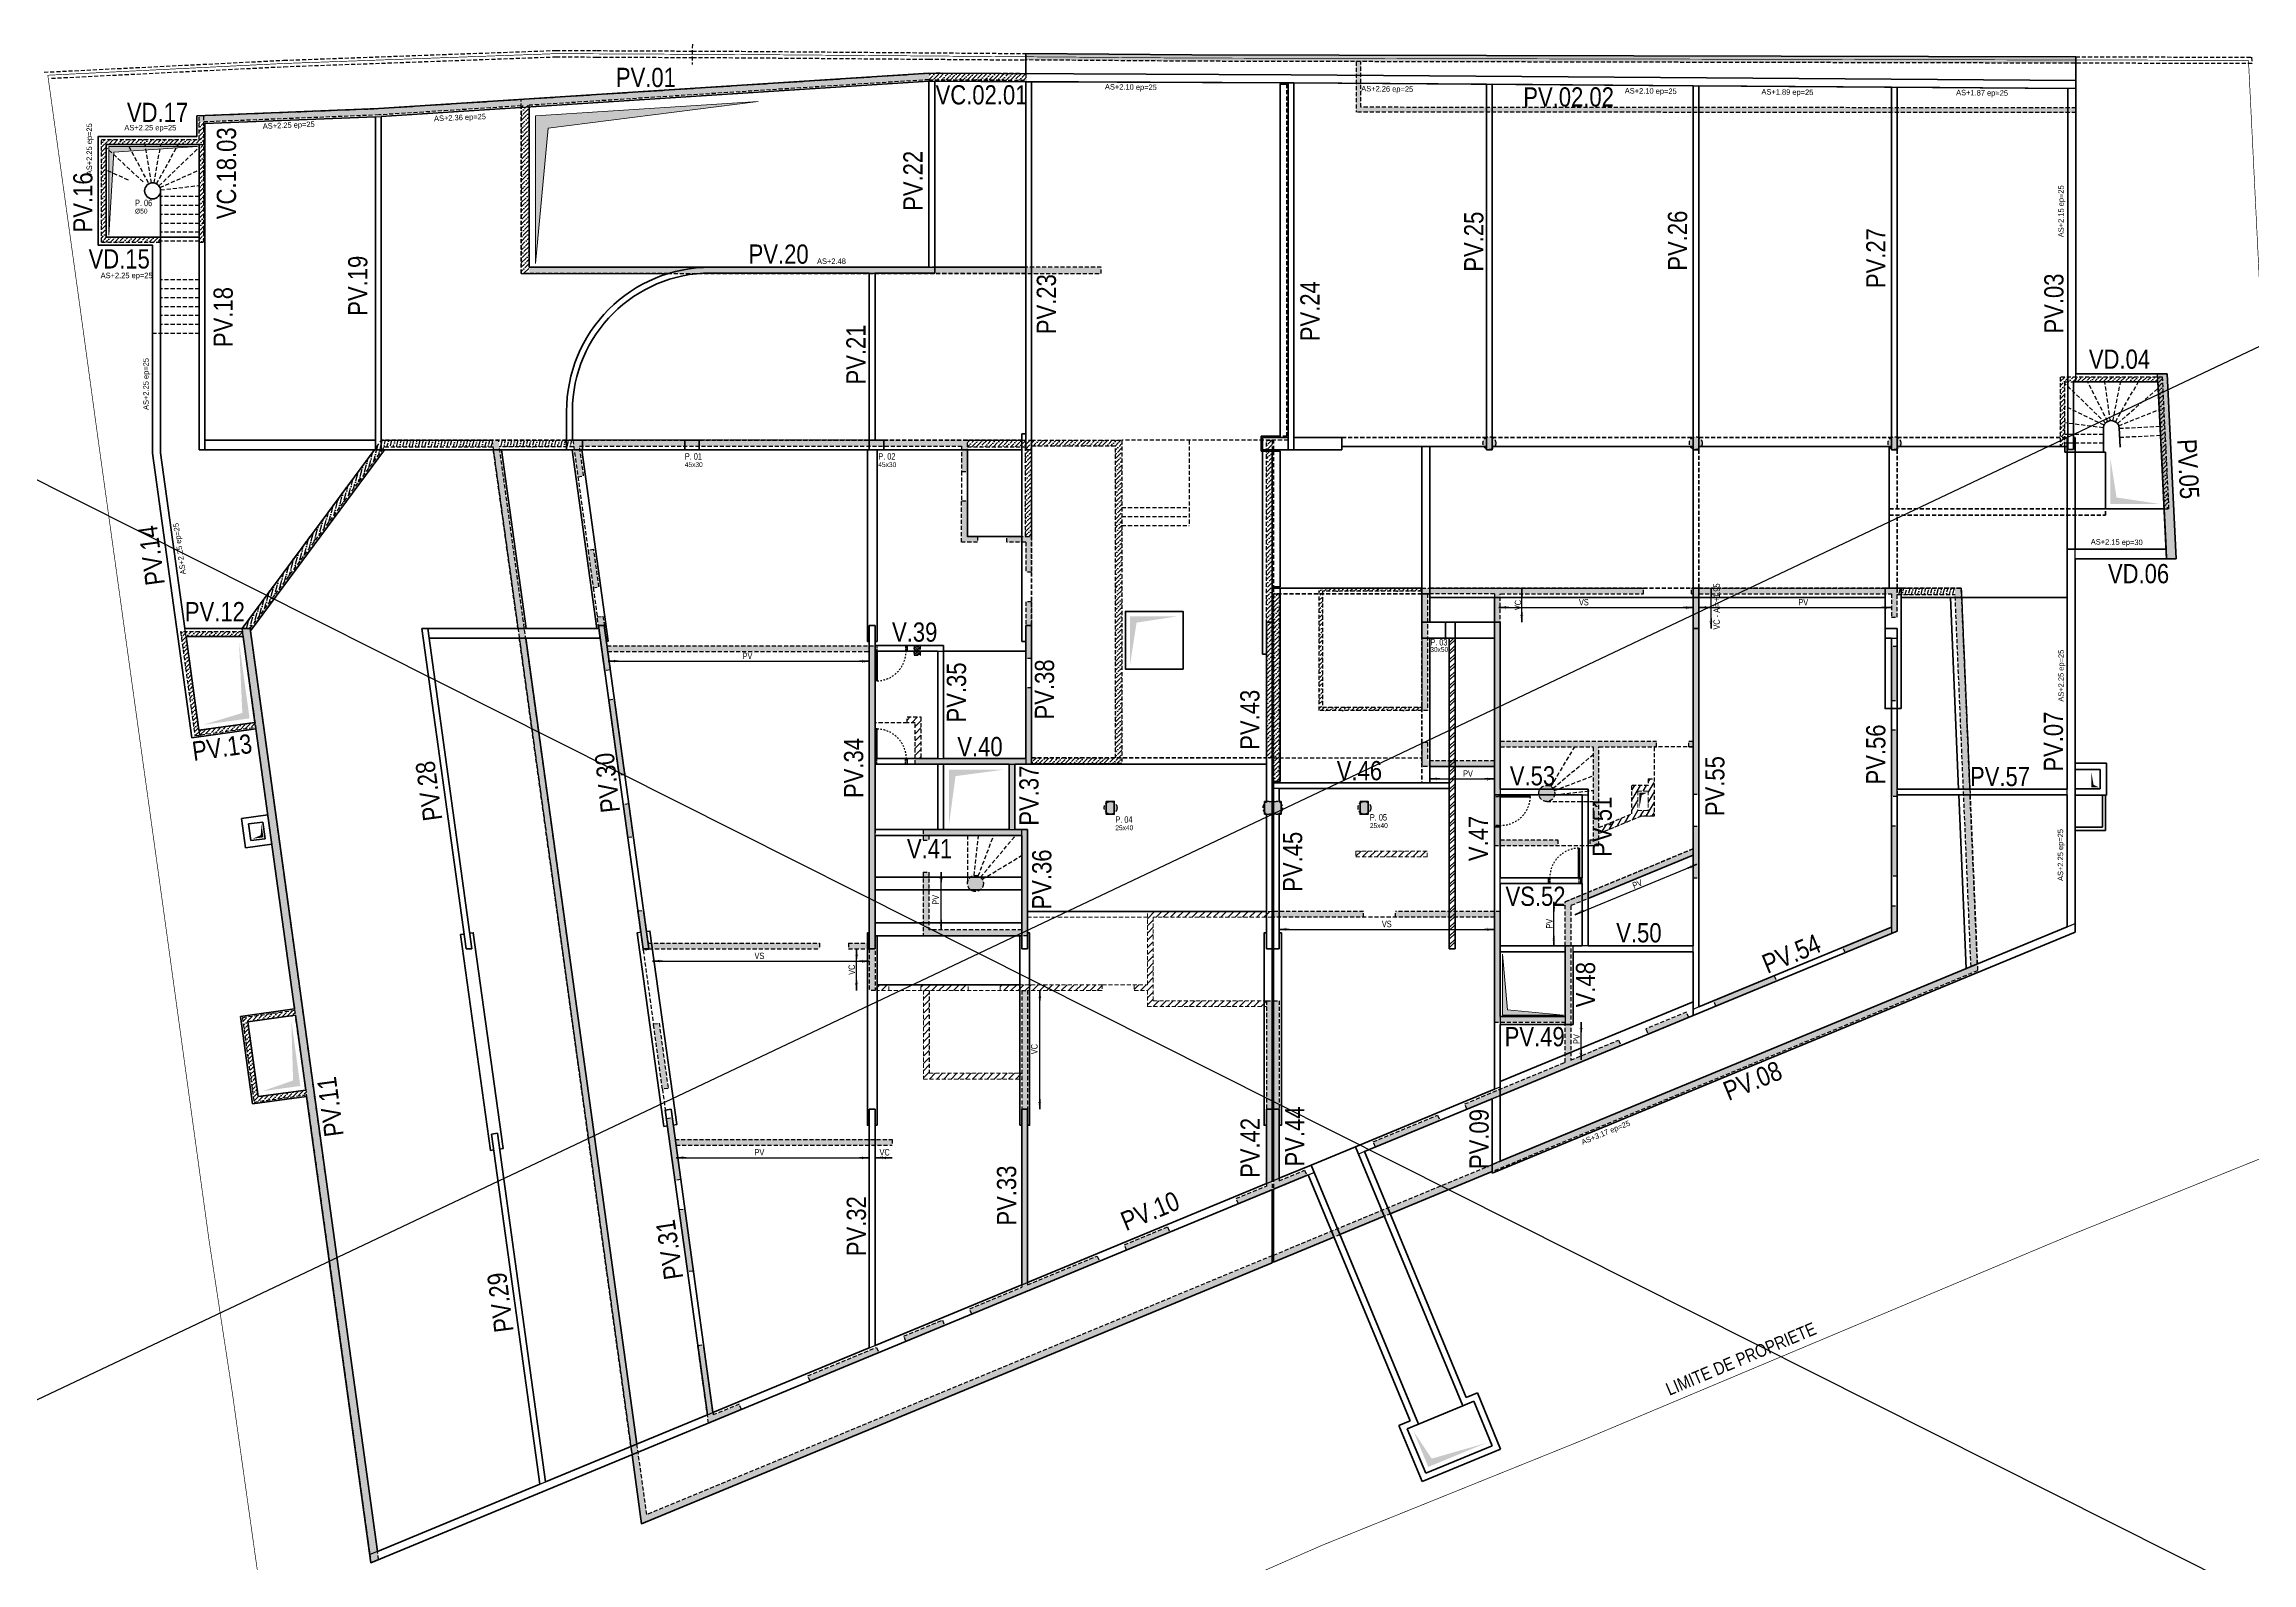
# Model space of a CAD drawing. Extents: x -10329 to 23244, y -15032 to -6928.
# Drawn here: x -5727 to 1163, y -12412 to -7672 of the extents above; entities that cross this region are included whole.
import ezdxf
from ezdxf.enums import TextEntityAlignment as Align

# ---------------------------------------------------------------- set-up
doc = ezdxf.new("R2010")
doc.units = 0
for name, pattern in [('CACHE2', [4.7625, 3.175, -1.5875]), ('CACHEX2', [19.05, 12.7, -6.35]), ('CT-CACHE(x1)', [0.1, 0.05, -0.05]), ('MIXTE', [1, 0.5, -0.25, 0, -0.25])]:
    doc.linetypes.add(name, pattern=pattern)
doc.layers.get('Defpoints').update_dxf_attribs({"color": 53})
for name, color, linetype in [('limites', 242, 'MIXTE'), ('PYC - Portes', 101, 'CACHE2'), ('PYC_Charges', 3, 'Continuous'), ('PYC_Décaissés dalles', 41, 'CACHEX2'), ('PYC_HOZ_BET_VU', 252, 'Continuous'), ('PYC_Linteaux béton', 151, 'Continuous'), ('PYC_Poteaux', 1, 'Continuous')]:
    doc.layers.add(name, color=color, linetype=linetype)
for name, color, linetype, lineweight in [('PYC_Béton vu', 60, 'Continuous', 35), ('PYC_Impact niveau supérieur', 251, 'CACHEX2', 25), ('PYC_Murs agglos', 150, 'Continuous', 40), ('PYC_Murs agglos creux - Hachures', 40, 'Continuous', 18), ('PYC_Ombrage trémie', 7, 'Continuous', 18), ('PYC_Poteaux - Repère', 233, 'Continuous', 35), ('PYC_Poutres', 102, 'Continuous', 35), ('PYC_Voiles béton armé', 6, 'Continuous', 50), ('PYC_Voiles béton armé - Repère', 233, 'Continuous', 35)]:
    doc.layers.add(name, color=color, linetype=linetype, lineweight=lineweight)
doc.styles.add('EPAIS', font='TAHOMA.TTF')
doc.styles.add('PYC_Texte_Reperage', font='ARIALN.TTF')
doc.styles.add('PYC_Texte_Section', font='ARIALN.TTF')
doc.styles.get("Standard").update_dxf_attribs({"font": 'ARIAL.TTF'})
doc.linetypes.add('RBx0.50', pattern='A,0.25,-0.025,["V",Standard,S=0.05,R=0,X=-0.025,Y=-0.05],-0.05,["V",Standard,S=0.05,R=180,X=0.025,Y=0.05],-0.025', length=0.35)
doc.dimstyles.new('REPERAGE VOILES', dxfattribs={"dimscale": 0.75, "dimtxt": 0.25, "dimasz": 0.06, "dimexe": 0.1, "dimexo": 0.05, "dimgap": 0.05, "dimtad": 1, "dimdec": 1, "dimlfac": 100, "dimrnd": 0.5, "dimzin": 12, "dimdsep": 46, "dimtxsty": 'EPAIS', "dimblk": 'repere', "dimcen": 0.09, "dimse1": 1, "dimse2": 1, "dimclrd": 256, "dimclre": 256, "dimclrt": 256, "dimadec": 0, "dimazin": 0, "dimtfac": 1, "dimtdec": 1, "dimtmove": 1, "dimatfit": 0, "dimldrblk": 'repere', "dimfxl": 1, "dimtolj": 1, "dimtzin": 0, "dimarcsym": 0})
pattern_1 = [(45, (-4032.7195, 11082.441), (5.051394, 18.5217782), [23.8125, -4.7625, 0, -4.7625])]
pattern_2 = [(45, (-4032.7195, -8917.559), (5.051394, 18.521778), [23.8125, -4.7625, 0, -4.7625])]
pattern_3 = [(75, (-4032.7195, -8917.559), (-4.886254, 18.566028), [23.8125, -4.7625, 0, -4.7625])]
pattern_4 = [(45, (-4032.72, -8917.559), (-11.22532, 11.22532), [])]
pattern_5 = [(43, (-2717.7195, -9921.5586), (-1.506481, 5.1070806), [0, -4.7625])]

msp = doc.modelspace()

# ---------------------------------------------------------------- texts
at = {"layer": 'limites', "ltscale": 1.5, "style": 'PYC_Texte_Reperage'}
msp.add_text('LIMITE DE PROPRIETE', height=40, rotation=22.7933451, dxfattribs=at).set_placement((-431.528, -11775.06), align=Align.MIDDLE_CENTER)
at = {"layer": 'PYC_Poteaux - Repère', "linetype": 'Continuous', "lineweight": 25}
for s, height, style, p in [('%%C50', 15, 'PYC_Texte_Section', (-5443.197, -8200.811)), ('P. 06', 20, 'PYC_Texte_Reperage', (-5443.197, -8177.735)), ('P. 01', 20, 'PYC_Texte_Reperage', (-3727.552, -8968.827)), ('P. 02', 20, 'PYC_Texte_Reperage', (-3123.738, -8968.827)), ('45x30', 15, 'PYC_Texte_Section', (-3727.552, -8991.904)), ('45x30', 15, 'PYC_Texte_Section', (-3123.738, -8991.904)), ('30x50', 15, 'PYC_Texte_Section', (-1401.134, -9568.836)), ('P. 03', 20, 'PYC_Texte_Reperage', (-1401.134, -9548.836)), ('25x40', 15, 'PYC_Texte_Section', (-2383.974, -10125.29)), ('P. 04', 20, 'PYC_Texte_Reperage', (-2383.974, -10102.214)), ('25x40', 15, 'PYC_Texte_Section', (-1589.71, -10118.341)), ('P. 05', 20, 'PYC_Texte_Reperage', (-1589.71, -10095.265))]:
    msp.add_text(s, height=height, rotation=359.9999996, dxfattribs=dict(at, style=style)).set_placement(p)
at = {"layer": 'PYC_Voiles béton armé - Repère', "style": 'PYC_Texte_Reperage'}
for s, height, p in [('PV.01', 60, (-3848.919, -7776.146)), ('VC.02.01', 60, (-2801.54, -7830.432)), ('PV.02.02', 60, (-969.437, -7837.048)), ('AS+2.25 ep=25', 17, (-5395.552, -7932.849)), ('PV.20', 60, (-3434.707, -8327.457)), ('AS+2.25 ep=25', 17, (-5469.503, -8394.117)), ('AS+2.48 ', 17, (-3266.667, -8349.703)), ('PV.12', 60, (-5193.993, -9443.332)), ('V.39', 60, (-3010.087, -9507.049)), ('V.40', 60, (-2806.41, -9864.518)), ('V.46', 60, (-1622.208, -9939.528)), ('V.53', 60, (-1082.102, -9955.565)), ('PV.57', 60, (376.848, -9957.761)), ('V.41', 60, (-2963.651, -10182.964)), ('V.50', 60, (-750.059, -10445.412)), ('PV.49', 60, (-1075.374, -10769.656))]:
    msp.add_text(s, height=height, dxfattribs=at).set_placement(p, align=Align.MIDDLE_CENTER)
for s, height, rotation, p in [('AS+2.10 ep=25', 17, 359.3302877, (-2335.474, -7806.098)), ('AS+2.26 ep=25', 17, 359.3302877, (-1535.538, -7811.891)), ('AS+2.10 ep=25', 17, 359.3302877, (-713.166, -7818.488)), ('AS+1.89 ep=25', 17, 359.3302877, (-286.659, -7821.774)), ('AS+1.87 ep=25', 17, 359.3302877, (320.922, -7824.168)), ('VD.17', 60, 359.9999348, (-5372.914, -7885.289)), ('AS+2.25 ep=25', 17, 2.2939068, (-4963.683, -7925.031)), ('AS+2.36 ep=25', 17, 2.2939068, (-4429.301, -7901.125)), ('AS+2.25 ep=25', 17, 90, (-5586.042, -8000.17)), ('VC.18.03', 60, 90, (-5157.977, -8075.296)), ('PV.22', 60, 90, (-3015.521, -8098.946)), ('PV.16', 60, 89.9999348, (-5606.022, -8166.079)), ('AS+2.15 ep=25', 17, 90, (567.103, -8193.897)), ('PV.25', 60, 90, (-1265.544, -8288.7)), ('PV.26', 60, 90, (-629.577, -8285.608)), ('PV.27', 60, 90, (-10.787, -8339.865)), ('VD.15', 60, 359.9999348, (-5492.599, -8342.452)), ('PV.19', 60, 90, (-4748.252, -8426.211)), ('PV.23', 60, 90, (-2599.26, -8483.808)), ('PV.03', 60, 90, (544.865, -8481.789)), ('PV.18', 60, 90, (-5168.237, -8523.943)), ('PV.24', 60, 90, (-1776.611, -8505.705)), ('PV.21', 60, 90, (-3193.377, -8640.766)), ('AS+2.25 ep=25', 17, 90, (-5409.25, -8732.947)), ('VD.04', 60, 359.9999348, (749.632, -8655.363)), ('PV.05', 60, 272.8113736, (964.501, -8998.183)), ('PV.14', 60, 97.6100099, (-5392.17, -9268.012)), ('AS+2.25 ep=25', 17, 98.2816197, (-5304.577, -9246.99)), ('AS+2.15 ep=30', 17, 359.3302877, (741.049, -9226.188)), ('VD.06', 60, 359.9999348, (809.165, -9324.706)), ('VC - Ai=+1.95', 20, 89.9999348, (-507.504, -9427.252)), ('VC', 20, 89.9999348, (-1127.504, -9422.635)), ('VS', 20, 359.9999348, (-921.829, -9413.879)), ('PV', 20, 359.9999348, (-237.003, -9413.879)), ('PV', 20, 359.9999348, (-3531.908, -9581.525)), ('PV.35', 60, 90, (-2879.94, -9695.501)), ('PV.38', 60, 90, (-2605.222, -9686.023)), ('AS+2.25 ep=25', 17, 90, (567.193, -9643.314)), ('PV.43', 60, 90, (-1964.289, -9780.862)), ('PV.07', 60, 90, (543.306, -9848.982)), ('PV.13', 60, 7.8590249, (-5171.657, -9866.765)), ('PV.34', 60, 90, (-3200.704, -9931.298)), ('PV.56', 60, 90, (-10.957, -9888.995)), ('PV.28', 60, 97.8590249, (-4526.203, -10003.238)), ('PV.30', 60, 96.2463776, (-3969.326, -9977.339)), ('PV.55', 60, 90, (-513.283, -9987.754)), ('PV.37', 60, 90, (-2653.6, -10017.6)), ('PV', 20, 359.9999348, (-1283.463, -9948.504)), ('PV.51', 60, 90, (-864.808, -10114.489)), ('V.47', 60, 90, (-1251.392, -10151.243)), ('PV.36', 60, 90, (-2613.654, -10279.119)), ('PV.45', 60, 90, (-1830.841, -10223.96)), ('AS+2.25 ep=25', 17, 90, (565.354, -10202.769)), ('PV', 20, 89.9999348, (-2944.774, -10342.745)), ('VS.52', 60, 359.9999348, (-1072.7, -10331.563)), ('PV', 20, 22.4853999, (-754.788, -10293.44)), ('PV', 20, 89.9999348, (-1029.53, -10417.201)), ('VS', 20, 359.9999348, (-1536.918, -10418.004)), ('PV.54', 60, 22.4854651, (-274.164, -10510.532)), ('VS', 20, 359.9999348, (-3494.651, -10517.504)), ('V.48', 60, 90, (-916.602, -10607.404)), ('VC', 20, 89.9999348, (-3206.592, -10560.696)), ('VC', 20, 89.9999348, (-2636.774, -10808.505)), ('PV', 20, 89.9999348, (-944.53, -10777.227)), ('PV.08', 60, 22.4854651, (-395.343, -10906.984)), ('PV.11', 60, 97.6635943, (-4833.979, -10988.678)), ('PV.44', 60, 90, (-1824.204, -11081.112)), ('PV.09', 60, 90, (-1248.98, -11089.142)), ('PV.42', 60, 90, (-1963.397, -11116.998)), ('AS+3.17 ep=25', 17, 22.218592, (-853.783, -11068.666)), ('PV', 20, 359.9999348, (-3494.651, -11130.504)), ('VC', 20, 359.9999348, (-3103.908, -11130.504)), ('PV.33', 60, 90, (-2723.435, -11265.545)), ('PV.32', 60, 90, (-3192.201, -11361.057)), ('PV.10', 60, 22.4854651, (-2275.772, -11313.598)), ('PV.31', 60, 98.548943, (-3775.505, -11434.739)), ('PV.29', 60, 97.3057429, (-4303.379, -11599.303))]:
    msp.add_text(s, height=height, rotation=rotation, dxfattribs=at).set_placement(p, align=Align.MIDDLE_CENTER)

# ---------------------------------------------------------------- blocks, each defined once
blk = doc.blocks.new('*U41')
at = {"color": 0, "linetype": 'Continuous', "lineweight": 25}
blk.add_solid([(15, -185), (15, -15), (35, -35), (185, -15)], dxfattribs=at)
blk = doc.blocks.new('porte_20x90')
for p, q in [((0.02, 1), (0.2, 1)), ((0.02, 0), (0.2, 0))]:
    blk.add_line(p, q)
at = {"ltscale": 0.01}
for points in [[(0.2, 0.965), (0.2, 1), (0.02, 1), (0.02, 0.95), (0.165, 0.95), (0.165, 0.965), (0.2, 0.965)], [(0.2, 0.035), (0.2, 0), (0.02, 0), (0.02, 0.05), (0.165, 0.05), (0.165, 0.035), (0.2, 0.035)]]:
    blk.add_lwpolyline(points, dxfattribs=at)
blk.add_lwpolyline([(0.2, 0.065), (1.13, 0.065), (1.13, 0.035), (0.2, 0.035)], close=True)
at = {"linetype": 'CT-CACHE(x1)'}
blk.add_arc((0.2, 0.035), 0.93, 1.84857, 90, dxfattribs=at)
blk = doc.blocks.new('*U40')
at = {"color": 0, "linetype": 'Continuous', "lineweight": 25}
blk.add_solid([(15, -167.5), (15, -15), (35, -35), (161, -15)], dxfattribs=at)
blk = doc.blocks.new('*U35')
at = {"color": 0, "linetype": 'Continuous', "lineweight": 25}
blk.add_solid([(5, -47.5), (5, -5), (12.5, -12.5), (40, -5)], dxfattribs=at)
blk = doc.blocks.new('*U36')
at = {"color": 0, "linetype": 'Continuous', "lineweight": 25}
blk.add_solid([(15, -220.5), (15, -15), (35, -35), (135, -15)], dxfattribs=at)
blk = doc.blocks.new('*U37')
at = {"color": 0, "linetype": 'Continuous', "lineweight": 25}
blk.add_solid([(15, -255.7), (15, -15), (35, -35), (161, -15)], dxfattribs=at)
blk = doc.blocks.new('*U38')
at = {"color": 0, "linetype": 'Continuous', "lineweight": 25}
blk.add_solid([(15, -210), (15, -15), (35, -35), (135, -15)], dxfattribs=at)
blk = doc.blocks.new('*U39')
at = {"color": 0, "linetype": 'Continuous', "lineweight": 25}
blk.add_solid([(5, -28), (5, -5), (12.5, -12.5), (55, -5)], dxfattribs=at)
blk = doc.blocks.new('repere')
blk.add_lwpolyline([(0, 0), (-6.9, 0)])
blk.add_lwpolyline([(0, 0, 0, 0.2, 0), (-5.1, -0.9, 0, 0, 0)], format="xyseb")
at = {"const_width": 0.2}
blk.add_lwpolyline([(-4.6, -1.2), (-4.6, 1.1)], dxfattribs=at)
blk = doc.blocks.new('*D44')
at = {"layer": 'Defpoints', "color": 0, "transparency": 16777216}
for p in [(-3966.7, -9560.6), (-3151.7, -9560.6), (-3151.7, -9598.3)]:
    blk.add_point(p, dxfattribs=at)
at = {"layer": 'PYC_Voiles béton armé - Repère', "lineweight": -2, "transparency": 16777216}
blk.add_line((-3962.2, -9598.3), (-3156.2, -9598.3), dxfattribs=at)
at = {"layer": 'PYC_Voiles béton armé - Repère', "lineweight": -2, "transparency": 16777216, "xscale": 4.5, "yscale": 4.5, "zscale": 4.5, "rotation": 180}
blk.add_blockref('repere', (-3966.7, -9598.3), dxfattribs=at)
at = {"layer": 'PYC_Voiles béton armé - Repère', "lineweight": -2, "transparency": 16777216, "xscale": 4.5, "yscale": 4.5, "zscale": 4.5}
blk.add_blockref('repere', (-3151.7, -9598.3), dxfattribs=at)
at = {"layer": 'PYC_Voiles béton armé - Repère', "transparency": 16777216, "insert": (-3559.2, -9598.3), "char_height": 0.075, "attachment_point": 5, "style": 'EPAIS'}
blk.add_mtext('\\A1;PV', dxfattribs=at)
blk = doc.blocks.new('*D45')
at = {"layer": 'Defpoints', "color": 0, "transparency": 16777216}
for p in [(-961.7, -10724.6), (-930.7, -10724.6), (-961.7, -10842.1)]:
    blk.add_point(p, dxfattribs=at)
at = {"layer": 'PYC_Voiles béton armé - Repère', "lineweight": -2, "transparency": 16777216}
blk.add_line((-930.7, -10837.6), (-930.7, -10729.1), dxfattribs=at)
at = {"layer": 'PYC_Voiles béton armé - Repère', "lineweight": -2, "transparency": 16777216, "xscale": 4.5, "yscale": 4.5, "zscale": 4.5}
for p, rotation in [((-930.7, -10724.6), 90), ((-930.7, -10842.1), 270)]:
    blk.add_blockref('repere', p, dxfattribs=dict(at, rotation=rotation))
at = {"layer": 'PYC_Voiles béton armé - Repère', "transparency": 16777216, "insert": (-930.8, -10783.3), "char_height": 0.075, "attachment_point": 5, "rotation": 90, "style": 'EPAIS'}
blk.add_mtext('\\A1;117.5', dxfattribs=at)
blk = doc.blocks.new('*D46')
at = {"layer": 'Defpoints', "color": 0, "transparency": 16777216}
for p in [(-3828.5, -10496.6), (-3151.7, -10496.6), (-3151.7, -10534.3)]:
    blk.add_point(p, dxfattribs=at)
at = {"layer": 'PYC_Voiles béton armé - Repère', "lineweight": -2, "transparency": 16777216}
blk.add_line((-3824, -10534.3), (-3156.2, -10534.3), dxfattribs=at)
at = {"layer": 'PYC_Voiles béton armé - Repère', "lineweight": -2, "transparency": 16777216, "xscale": 4.5, "yscale": 4.5, "zscale": 4.5, "rotation": 180}
blk.add_blockref('repere', (-3828.5, -10534.3), dxfattribs=at)
at = {"layer": 'PYC_Voiles béton armé - Repère', "lineweight": -2, "transparency": 16777216, "xscale": 4.5, "yscale": 4.5, "zscale": 4.5}
blk.add_blockref('repere', (-3151.7, -10534.3), dxfattribs=at)
at = {"layer": 'PYC_Voiles béton armé - Repère', "transparency": 16777216, "insert": (-3490.1, -10534.2), "char_height": 0.075, "attachment_point": 5, "style": 'EPAIS'}
blk.add_mtext('\\A1;PV', dxfattribs=at)
blk = doc.blocks.new('*D47')
at = {"layer": 'Defpoints', "color": 0, "transparency": 16777216}
for p in [(-3754, -11109.6), (-3151.7, -11109.6), (-3151.7, -11147.3)]:
    blk.add_point(p, dxfattribs=at)
at = {"layer": 'PYC_Voiles béton armé - Repère', "lineweight": -2, "transparency": 16777216}
blk.add_line((-3749.5, -11147.3), (-3156.2, -11147.3), dxfattribs=at)
at = {"layer": 'PYC_Voiles béton armé - Repère', "lineweight": -2, "transparency": 16777216, "xscale": 4.5, "yscale": 4.5, "zscale": 4.5, "rotation": 180}
blk.add_blockref('repere', (-3754, -11147.3), dxfattribs=at)
at = {"layer": 'PYC_Voiles béton armé - Repère', "lineweight": -2, "transparency": 16777216, "xscale": 4.5, "yscale": 4.5, "zscale": 4.5}
blk.add_blockref('repere', (-3151.7, -11147.3), dxfattribs=at)
at = {"layer": 'PYC_Voiles béton armé - Repère', "transparency": 16777216, "insert": (-3452.8, -11147.2), "char_height": 0.075, "attachment_point": 5, "style": 'EPAIS'}
blk.add_mtext('\\A1;PV', dxfattribs=at)
blk = doc.blocks.new('*D48')
at = {"layer": 'Defpoints', "color": 0, "transparency": 16777216}
for p in [(-1872.7, -10397.1), (-1200.7, -10397.1), (-1200.7, -10434.8)]:
    blk.add_point(p, dxfattribs=at)
at = {"layer": 'PYC_Voiles béton armé - Repère', "lineweight": -2, "transparency": 16777216}
blk.add_line((-1868.2, -10434.8), (-1205.2, -10434.8), dxfattribs=at)
at = {"layer": 'PYC_Voiles béton armé - Repère', "lineweight": -2, "transparency": 16777216, "xscale": 4.5, "yscale": 4.5, "zscale": 4.5, "rotation": 180}
blk.add_blockref('repere', (-1872.7, -10434.8), dxfattribs=at)
at = {"layer": 'PYC_Voiles béton armé - Repère', "lineweight": -2, "transparency": 16777216, "xscale": 4.5, "yscale": 4.5, "zscale": 4.5}
blk.add_blockref('repere', (-1200.7, -10434.8), dxfattribs=at)
at = {"layer": 'PYC_Voiles béton armé - Repère', "transparency": 16777216, "insert": (-1536.7, -10434.7), "char_height": 0.075, "attachment_point": 5, "style": 'EPAIS'}
blk.add_mtext('\\A1;PV', dxfattribs=at)
blk = doc.blocks.new('*D49')
at = {"layer": 'Defpoints', "color": 0, "transparency": 16777216}
for p in [(-1015.7, -10348.5), (-979.7, -10348.5), (-980.7, -10485.6)]:
    blk.add_point(p, dxfattribs=at)
at = {"layer": 'PYC_Voiles béton armé - Repère', "lineweight": -2, "transparency": 16777216}
blk.add_line((-1015.7, -10481.1), (-1015.7, -10353), dxfattribs=at)
at = {"layer": 'PYC_Voiles béton armé - Repère', "lineweight": -2, "transparency": 16777216, "xscale": 4.5, "yscale": 4.5, "zscale": 4.5}
for p, rotation in [((-1015.7, -10348.5), 90), ((-1015.7, -10485.6), 270)]:
    blk.add_blockref('repere', p, dxfattribs=dict(at, rotation=rotation))
at = {"layer": 'PYC_Voiles béton armé - Repère', "transparency": 16777216, "insert": (-1015.8, -10417), "char_height": 0.075, "attachment_point": 5, "rotation": 90, "style": 'EPAIS'}
blk.add_mtext('\\A1;137', dxfattribs=at)
blk = doc.blocks.new('*D50')
at = {"layer": 'Defpoints', "color": 0, "transparency": 16777216}
for p in [(-580.7, -10203.9), (-569.2, -10231.6), (-961.7, -10360.5)]:
    blk.add_point(p, dxfattribs=at)
at = {"layer": 'PYC_Voiles béton armé - Repère', "lineweight": -2, "transparency": 16777216}
blk.add_line((-945.7, -10387.4), (-573.4, -10233.3), dxfattribs=at)
at = {"layer": 'PYC_Voiles béton armé - Repère', "lineweight": -2, "transparency": 16777216, "xscale": 4.5, "yscale": 4.5, "zscale": 4.5}
for p, rotation in [((-569.2, -10231.6), 22.48546513409529), ((-949.9, -10389.1), 202.4854651340953)]:
    blk.add_blockref('repere', p, dxfattribs=dict(at, rotation=rotation))
at = {"layer": 'PYC_Voiles béton armé - Repère', "transparency": 16777216, "insert": (-759.6, -10310.3), "char_height": 0.075, "attachment_point": 5, "rotation": 22.48547, "style": 'EPAIS'}
blk.add_mtext('\\A1;412', dxfattribs=at)
blk = doc.blocks.new('*D51')
at = {"layer": 'Defpoints', "color": 0, "transparency": 16777216}
for p in [(-3131.7, -11109.6), (-3080.7, -11109.6), (-3080.7, -11147.3)]:
    blk.add_point(p, dxfattribs=at)
at = {"layer": 'PYC_Voiles béton armé - Repère', "lineweight": -2, "transparency": 16777216}
blk.add_line((-3127.2, -11147.3), (-3085.2, -11147.3), dxfattribs=at)
at = {"layer": 'PYC_Voiles béton armé - Repère', "lineweight": -2, "transparency": 16777216, "xscale": 4.5, "yscale": 4.5, "zscale": 4.5, "rotation": 180}
blk.add_blockref('repere', (-3131.7, -11147.3), dxfattribs=at)
at = {"layer": 'PYC_Voiles béton armé - Repère', "lineweight": -2, "transparency": 16777216, "xscale": 4.5, "yscale": 4.5, "zscale": 4.5}
blk.add_blockref('repere', (-3080.7, -11147.3), dxfattribs=at)
at = {"layer": 'PYC_Voiles béton armé - Repère', "transparency": 16777216, "insert": (-3106.2, -11147.2), "char_height": 0.075, "attachment_point": 5, "style": 'EPAIS'}
blk.add_mtext('\\A1;PV', dxfattribs=at)
blk = doc.blocks.new('*D52')
at = {"layer": 'Defpoints', "color": 0, "transparency": 16777216}
for p in [(-2965.7, -10256.6), (-2928, -10256.6), (-2965.7, -10436.6)]:
    blk.add_point(p, dxfattribs=at)
at = {"layer": 'PYC_Voiles béton armé - Repère', "lineweight": -2, "transparency": 16777216}
blk.add_line((-2928, -10432.1), (-2928, -10261.1), dxfattribs=at)
at = {"layer": 'PYC_Voiles béton armé - Repère', "lineweight": -2, "transparency": 16777216, "xscale": 4.5, "yscale": 4.5, "zscale": 4.5}
for p, rotation in [((-2928, -10256.6), 90), ((-2928, -10436.6), 270)]:
    blk.add_blockref('repere', p, dxfattribs=dict(at, rotation=rotation))
at = {"layer": 'PYC_Voiles béton armé - Repère', "transparency": 16777216, "insert": (-2928, -10346.6), "char_height": 0.075, "attachment_point": 5, "rotation": 90, "style": 'EPAIS'}
blk.add_mtext('\\A1;PV', dxfattribs=at)
blk = doc.blocks.new('*U42')
at = {"color": 0, "linetype": 'Continuous', "lineweight": 25}
blk.add_solid([(5, -55), (5, -5), (12.5, -12.5), (28, -5)], dxfattribs=at)
blk = doc.blocks.new('*D53')
at = {"layer": 'Defpoints', "color": 0, "transparency": 16777216}
for p in [(-1402.7, -9926.6), (-1200.7, -9927.6), (-1200.7, -9965.3)]:
    blk.add_point(p, dxfattribs=at)
at = {"layer": 'PYC_Voiles béton armé - Repère', "lineweight": -2, "transparency": 16777216}
blk.add_line((-1398.2, -9965.3), (-1205.2, -9965.3), dxfattribs=at)
at = {"layer": 'PYC_Voiles béton armé - Repère', "lineweight": -2, "transparency": 16777216, "xscale": 4.5, "yscale": 4.5, "zscale": 4.5, "rotation": 180}
blk.add_blockref('repere', (-1402.7, -9965.3), dxfattribs=at)
at = {"layer": 'PYC_Voiles béton armé - Repère', "lineweight": -2, "transparency": 16777216, "xscale": 4.5, "yscale": 4.5, "zscale": 4.5}
blk.add_blockref('repere', (-1200.7, -9965.3), dxfattribs=at)
at = {"layer": 'PYC_Voiles béton armé - Repère', "transparency": 16777216, "insert": (-1301.7, -9965.2), "char_height": 0.075, "attachment_point": 5, "style": 'EPAIS'}
blk.add_mtext('\\A1;PV', dxfattribs=at)
blk = doc.blocks.new('*U43')
at = {"color": 0, "linetype": 'Continuous', "lineweight": 25}
blk.add_solid([(15, -165), (15, -15), (35, -35), (165, -15)], dxfattribs=at)
blk = doc.blocks.new('*D54')
at = {"layer": 'Defpoints', "color": 0, "transparency": 16777216}
for p in [(-2657.7, -10625.6), (-2620, -10625.6), (-2657.7, -10996.1)]:
    blk.add_point(p, dxfattribs=at)
at = {"layer": 'PYC_Voiles béton armé - Repère', "lineweight": -2, "transparency": 16777216}
blk.add_line((-2620, -10991.6), (-2620, -10630.1), dxfattribs=at)
at = {"layer": 'PYC_Voiles béton armé - Repère', "lineweight": -2, "transparency": 16777216, "xscale": 4.5, "yscale": 4.5, "zscale": 4.5}
for p, rotation in [((-2620, -10625.6), 90), ((-2620, -10996.1), 270)]:
    blk.add_blockref('repere', p, dxfattribs=dict(at, rotation=rotation))
at = {"layer": 'PYC_Voiles béton armé - Repère', "transparency": 16777216, "insert": (-2620, -10810.8), "char_height": 0.075, "attachment_point": 5, "rotation": 90, "style": 'EPAIS'}
blk.add_mtext('\\A1;PV', dxfattribs=at)
blk = doc.blocks.new('*D55')
at = {"layer": 'Defpoints', "color": 0, "transparency": 16777216}
for p in [(-3191.4, -10496.1), (-3151.7, -10496.1), (-3151.7, -10625.6)]:
    blk.add_point(p, dxfattribs=at)
at = {"layer": 'PYC_Voiles béton armé - Repère', "lineweight": -2, "transparency": 16777216}
blk.add_line((-3191.4, -10621.1), (-3191.4, -10500.6), dxfattribs=at)
at = {"layer": 'PYC_Voiles béton armé - Repère', "lineweight": -2, "transparency": 16777216, "xscale": 4.5, "yscale": 4.5, "zscale": 4.5}
for p, rotation in [((-3191.4, -10496.1), 90), ((-3191.4, -10625.6), 270)]:
    blk.add_blockref('repere', p, dxfattribs=dict(at, rotation=rotation))
at = {"layer": 'PYC_Voiles béton armé - Repère', "transparency": 16777216, "insert": (-3191.5, -10560.8), "char_height": 0.075, "attachment_point": 5, "rotation": 90, "style": 'EPAIS'}
blk.add_mtext('\\A1;PV', dxfattribs=at)
blk = doc.blocks.new('*D56')
at = {"layer": 'Defpoints', "color": 0, "transparency": 16777216}
for p in [(-1187.2, -9349.9), (-580.7, -9367.9), (-580.7, -9430.7)]:
    blk.add_point(p, dxfattribs=at)
at = {"layer": 'PYC_Voiles béton armé - Repère', "lineweight": -2, "transparency": 16777216}
blk.add_line((-1182.7, -9430.7), (-585.2, -9430.7), dxfattribs=at)
at = {"layer": 'PYC_Voiles béton armé - Repère', "lineweight": -2, "transparency": 16777216, "xscale": 4.5, "yscale": 4.5, "zscale": 4.5, "rotation": 180}
blk.add_blockref('repere', (-1187.2, -9430.7), dxfattribs=at)
at = {"layer": 'PYC_Voiles béton armé - Repère', "lineweight": -2, "transparency": 16777216, "xscale": 4.5, "yscale": 4.5, "zscale": 4.5}
blk.add_blockref('repere', (-580.7, -9430.7), dxfattribs=at)
at = {"layer": 'PYC_Voiles béton armé - Repère', "transparency": 16777216, "insert": (-884, -9430.7), "char_height": 0.075, "attachment_point": 5, "style": 'EPAIS'}
blk.add_mtext('\\A1;606.5', dxfattribs=at)
blk = doc.blocks.new('*D57')
at = {"layer": 'Defpoints', "color": 0, "transparency": 16777216}
for p in [(-562.7, -9349.9), (38.3, -9368.9), (38.3, -9430.7)]:
    blk.add_point(p, dxfattribs=at)
at = {"layer": 'PYC_Voiles béton armé - Repère', "lineweight": -2, "transparency": 16777216}
blk.add_line((-558.2, -9430.7), (33.8, -9430.7), dxfattribs=at)
at = {"layer": 'PYC_Voiles béton armé - Repère', "lineweight": -2, "transparency": 16777216, "xscale": 4.5, "yscale": 4.5, "zscale": 4.5, "rotation": 180}
blk.add_blockref('repere', (-562.7, -9430.7), dxfattribs=at)
at = {"layer": 'PYC_Voiles béton armé - Repère', "lineweight": -2, "transparency": 16777216, "xscale": 4.5, "yscale": 4.5, "zscale": 4.5}
blk.add_blockref('repere', (38.3, -9430.7), dxfattribs=at)
at = {"layer": 'PYC_Voiles béton armé - Repère', "transparency": 16777216, "insert": (-262.2, -9430.7), "char_height": 0.075, "attachment_point": 5, "style": 'EPAIS'}
blk.add_mtext('\\A1;601', dxfattribs=at)
blk = doc.blocks.new('*D58')
at = {"layer": 'Defpoints', "color": 0, "transparency": 16777216}
for p in [(-1182.7, -9369.6), (-1115.9, -9369.6), (-1182.7, -9476.1)]:
    blk.add_point(p, dxfattribs=at)
at = {"layer": 'PYC_Voiles béton armé - Repère', "lineweight": -2, "transparency": 16777216}
blk.add_line((-1115.9, -9471.6), (-1115.9, -9374.1), dxfattribs=at)
at = {"layer": 'PYC_Voiles béton armé - Repère', "lineweight": -2, "transparency": 16777216, "xscale": 4.5, "yscale": 4.5, "zscale": 4.5}
for p, rotation in [((-1115.9, -9369.6), 90), ((-1115.9, -9476.1), 270)]:
    blk.add_blockref('repere', p, dxfattribs=dict(at, rotation=rotation))
at = {"layer": 'PYC_Voiles béton armé - Repère', "transparency": 16777216, "insert": (-1115.9, -9422.8), "char_height": 0.075, "attachment_point": 5, "rotation": 90, "style": 'EPAIS'}
blk.add_mtext('\\A1;PV', dxfattribs=at)
blk = doc.blocks.new('*D59')
at = {"layer": 'Defpoints', "color": 0, "transparency": 16777216}
for p in [(-562.7, -9369.6), (-525, -9369.6), (-562.7, -9496.1)]:
    blk.add_point(p, dxfattribs=at)
at = {"layer": 'PYC_Voiles béton armé - Repère', "lineweight": -2, "transparency": 16777216}
blk.add_line((-525, -9491.6), (-525, -9374.1), dxfattribs=at)
at = {"layer": 'PYC_Voiles béton armé - Repère', "lineweight": -2, "transparency": 16777216, "xscale": 4.5, "yscale": 4.5, "zscale": 4.5}
for p, rotation in [((-525, -9369.6), 90), ((-525, -9496.1), 270)]:
    blk.add_blockref('repere', p, dxfattribs=dict(at, rotation=rotation))
at = {"layer": 'PYC_Voiles béton armé - Repère', "transparency": 16777216, "insert": (-525, -9432.8), "char_height": 0.075, "attachment_point": 5, "rotation": 90, "style": 'EPAIS'}
blk.add_mtext('\\A1;PV', dxfattribs=at)
blk = doc.blocks.new('*D60')
at = {"layer": 'Defpoints', "color": 0, "transparency": 16777216}
for p in [(-562.7, -9369.6), (-525, -9369.6), (-562.7, -9496.1)]:
    blk.add_point(p, dxfattribs=at)
at = {"layer": 'PYC_Voiles béton armé - Repère', "lineweight": -2, "transparency": 16777216}
blk.add_line((-525, -9491.6), (-525, -9374.1), dxfattribs=at)
at = {"layer": 'PYC_Voiles béton armé - Repère', "lineweight": -2, "transparency": 16777216, "xscale": 4.5, "yscale": 4.5, "zscale": 4.5}
for p, rotation in [((-525, -9369.6), 90), ((-525, -9496.1), 270)]:
    blk.add_blockref('repere', p, dxfattribs=dict(at, rotation=rotation))
at = {"layer": 'PYC_Voiles béton armé - Repère', "transparency": 16777216, "insert": (-525, -9432.8), "char_height": 0.075, "attachment_point": 5, "rotation": 90, "style": 'EPAIS'}
blk.add_mtext('\\A1;PV', dxfattribs=at)

# ---------------------------------------------------------------- dimensions: what is measured, and where the dimension line sits
at = {"layer": 'PYC_Voiles béton armé - Repère'}
for base, p1, p2, picture, middle in [((-580.72, -9430.726), (-1187.22, -9349.882), (-580.72, -9367.882), '*D56', (-883.97, -9430.687)), ((38.28, -9430.726), (-562.72, -9349.882), (38.28, -9368.882), '*D57', (-262.22, -9430.687))]:
    dim = msp.add_linear_dim(base=base, p1=p1, p2=p2, dimstyle='REPERAGE VOILES', override={"dimscale": 75, "dimtxt": 0.001, "dimgap": 0, "dimlfac": 1}, dxfattribs=at)
    dim.commit()
    dim.dimension.update_dxf_attribs({"geometry": picture, "text_midpoint": middle})
for base, p1, p2, picture, middle in [((-1115.882, -9369.559), (-1182.72, -9476.059), (-1182.72, -9369.559), '*D58', (-1115.92, -9422.809)), ((-525.005, -9369.559), (-562.72, -9496.059), (-562.72, -9369.559), '*D59', (-525.043, -9432.809)), ((-525.005, -9369.559), (-562.72, -9496.059), (-562.72, -9369.559), '*D60', (-525.043, -9432.809)), ((-2928.005, -10256.559), (-2965.72, -10436.559), (-2965.72, -10256.559), '*D52', (-2928.043, -10346.559)), ((-3191.434, -10496.059), (-3151.72, -10625.559), (-3151.72, -10496.059), '*D55', (-3191.471, -10560.809)), ((-2620.005, -10625.559), (-2657.72, -10996.059), (-2657.72, -10625.559), '*D54', (-2620.043, -10810.809))]:
    dim = msp.add_linear_dim(base=base, p1=p1, p2=p2, angle=90, text='PV', dimstyle='REPERAGE VOILES', override={"dimscale": 75, "dimtxt": 0.001, "dimgap": 0, "dimlfac": 1}, dxfattribs=at)
    dim.commit()
    dim.dimension.update_dxf_attribs({"geometry": picture, "text_midpoint": middle})
for base, p1, p2, picture, middle in [((-3151.72, -9598.294), (-3966.663, -9560.579), (-3151.72, -9560.579), '*D44', (-3559.191, -9598.256)), ((-1200.72, -9965.273), (-1402.72, -9926.559), (-1200.72, -9927.559), '*D53', (-1301.72, -9965.235)), ((-1200.72, -10434.773), (-1872.72, -10397.059), (-1200.72, -10397.059), '*D48', (-1536.72, -10434.735)), ((-3151.72, -10534.273), (-3828.474, -10496.559), (-3151.72, -10496.559), '*D46', (-3490.097, -10534.235)), ((-3151.72, -11147.273), (-3753.955, -11109.559), (-3151.72, -11109.559), '*D47', (-3452.837, -11147.235)), ((-3080.72, -11147.273), (-3131.72, -11109.559), (-3080.72, -11109.559), '*D51', (-3106.22, -11147.235))]:
    dim = msp.add_linear_dim(base=base, p1=p1, p2=p2, text='PV', dimstyle='REPERAGE VOILES', override={"dimscale": 75, "dimtxt": 0.001, "dimgap": 0, "dimlfac": 1}, dxfattribs=at)
    dim.commit()
    dim.dimension.update_dxf_attribs({"geometry": picture, "text_midpoint": middle})
for base, p1, p2, angle, picture, middle in [((-569.246, -10231.588), (-961.72, -10360.489), (-580.72, -10203.869), 22.4854651, '*D50', (-759.569, -10310.325)), ((-1015.72, -10348.458), (-980.72, -10485.559), (-979.72, -10348.458), 90, '*D49', (-1015.759, -10417.008)), ((-930.72, -10724.559), (-961.72, -10842.103), (-961.72, -10724.559), 90, '*D45', (-930.758, -10783.331))]:
    dim = msp.add_linear_dim(base=base, p1=p1, p2=p2, angle=angle, dimstyle='REPERAGE VOILES', override={"dimscale": 75, "dimtxt": 0.001, "dimgap": 0, "dimlfac": 1}, dxfattribs=at)
    dim.commit()
    dim.dimension.update_dxf_attribs({"geometry": picture, "text_midpoint": middle})

# ---------------------------------------------------------------- hatches: boundary and pattern name
msp.add_hatch(color=2).paths.add_polyline_path([(898.499, -8701.059), (868.463, -8701.059), (896.87, -9279.53), (926.834, -9278.059)])
at = {"layer": 'PYC_Impact niveau supérieur'}
h = msp.add_hatch(dxfattribs=at)
h.set_pattern_fill('ANSI36', color=256, scale=3, style=0)
h.set_pattern_definition(pattern_2)
h.paths.add_polyline_path([(613.103, -7731.753), (613.103, -7711.753), (-2144.972, -7705.725), (-2663.72, -7701.638), (-2663.72, -7721.639), (-2145.073, -7725.725)])
h = msp.add_hatch(dxfattribs=at)
h.set_pattern_fill('ANSI36', color=256, scale=3, style=0)
h.set_pattern_definition(pattern_2)
h.paths.add_polyline_path([(-4682.68, -7893.343), (-2965.72, -7783.199), (-2965.72, -7763.157), (-4683.72, -7873.369), (-5243.22, -7895.707), (-5243.22, -7915.723)])
h = msp.add_hatch(dxfattribs=at)
h.set_pattern_fill('ANSI36', color=256, scale=3, style=0)
h.set_pattern_definition(pattern_2)
h.paths.add_polyline_path([(-2663.72, -7764.488), (-2965.72, -7763.157), (-2965.72, -7783.158), (-2663.72, -7784.488)])
h = msp.add_hatch(dxfattribs=at)
h.set_pattern_fill('ANSI36', color=256, scale=3, style=0)
h.set_pattern_definition(pattern_2)
h.paths.add_polyline_path([(613.28, -7886.046), (613.28, -7871.047), (-1617.719, -7869.381), (-1617.719, -7726.878), (-1632.719, -7726.845), (-1632.719, -7884.372)])
h = msp.add_hatch(dxfattribs=at)
h.set_pattern_fill('ANSI36', color=256, scale=3, style=0)
h.set_pattern_definition(pattern_2)
h.paths.add_polyline_path([(-5228.22, -7915.124), (-5243.22, -7915.723), (-5243.22, -7970.059), (-5228.22, -7970.059)])
h = msp.add_hatch(dxfattribs=at)
h.set_pattern_fill('ANSI36', color=256, scale=3, style=0)
h.set_pattern_definition(pattern_2)
h.paths.add_polyline_path([(-4213.22, -7863.227), (-4238.22, -7864.51), (-4238.22, -8388.559), (-4213.22, -8388.559), (-4213.22, -8368.559)])
h = msp.add_hatch(dxfattribs=at)
h.set_pattern_fill('ANSI36', color=256, scale=3, style=0)
h.set_pattern_definition(pattern_2)
h.paths.add_polyline_path([(-5363.22, -8275.059), (-5533.22, -8275.059), (-5533.22, -7985.059), (-5243.22, -7985.059), (-5243.22, -8290.059), (-5228.22, -8290.059), (-5228.22, -7970.059), (-5548.22, -7970.059), (-5548.22, -8290.059), (-5363.22, -8290.059)])
h = msp.add_hatch(dxfattribs=at)
h.set_pattern_fill('ANSI36', color=256, scale=3, style=0)
h.set_pattern_definition(pattern_1)
h.paths.add_polyline_path([(-4213.22, -8368.559), (-4213.22, -8388.559), (-2428.72, -8388.559), (-2428.72, -8368.559)])
h = msp.add_hatch(dxfattribs=at)
h.set_pattern_fill('ANSI36', color=256, scale=3, style=0)
h.set_pattern_definition(pattern_2)
h.paths.add_polyline_path([(579.28, -8927.559), (579.28, -8726.059), (869.691, -8726.059), (889.136, -9122.03), (904.151, -9121.981), (883.972, -8711.059), (564.28, -8711.059), (564.28, -8927.559)])
h = msp.add_hatch(dxfattribs=at)
h.set_pattern_fill('ANSI36', color=256, scale=3, angle=30, style=0)
h.set_pattern_definition(pattern_3)
h.paths.add_polyline_path([(-4329.315, -8908.559), (-4673.89, -8908.559), (-5108.959, -9496.059), (-5084.072, -9496.059), (-4663.814, -8928.559), (-4326.554, -8928.559)])
h = msp.add_hatch(dxfattribs=at)
h.set_pattern_fill('ANSI36', color=256, scale=3, angle=30, style=0)
h.set_pattern_definition(pattern_3)
h.paths.add_polyline_path([(-4309.125, -8908.559), (-4329.315, -8908.559), (-3895.831, -12049.003), (-3876.733, -12041.098)])
h = msp.add_hatch(dxfattribs=at)
h.set_pattern_fill('ANSI36', color=256, scale=3, angle=30, style=0)
h.set_pattern_definition(pattern_3)
h.paths.add_polyline_path([(-4076.945, -8908.559), (-4309.125, -8908.559), (-4306.365, -8928.559), (-4074.184, -8928.559)])
h = msp.add_hatch(dxfattribs=at)
h.set_pattern_fill('DOTS', color=256, scale=3, angle=43, style=0)
h.set_pattern_definition(pattern_5)
h.paths.add_polyline_path([(-3669.189, -11730.968), (-3687.02, -11733.43), (-3653.567, -11975.784), (-3551.006, -11933.332), (-3557.89, -11916.7), (-3638.923, -11950.241)])
h.paths.add_polyline_path([(-3122.281, -11755.875), (-3129.165, -11739.244), (-3343.528, -11827.972), (-3336.644, -11844.604)])
h.paths.add_polyline_path([(-3727.712, -11306.988), (-3745.543, -11309.45), (-3718.743, -11503.609), (-3700.912, -11501.147)])
h.paths.add_polyline_path([(-3080.72, -11090.559), (-3757.725, -11090.559), (-3767.024, -11022.189), (-3784.855, -11024.65), (-3758.123, -11218.314), (-3740.292, -11215.853), (-3754.964, -11108.559), (-3080.72, -11108.559)])
h.paths.add_polyline_path([(-3807.703, -10727.483), (-3825.534, -10729.944), (-3797.435, -10933.514), (-3779.604, -10931.053)])
h.paths.add_polyline_path([(-3306.72, -10477.559), (-3842.339, -10477.559), (-3856.381, -10374.827), (-3874.212, -10377.288), (-3857.257, -10500.123), (-3839.426, -10497.662), (-3839.578, -10495.559), (-3306.72, -10495.559)], flags=17)
h.paths.add_polyline_path([(-3902.188, -10042.973), (-3920.019, -10045.434), (-3905.935, -10147.467), (-3888.104, -10145.006)], flags=16)
h.paths.add_polyline_path([(-3947.311, -9716.073), (-3965.142, -9718.534), (-3932.598, -9954.299), (-3914.767, -9951.837)], flags=17)
h.paths.add_polyline_path([(-2845.72, -8908.559), (-4076.945, -8908.559), (-4061.267, -9022.137), (-4043.436, -9019.676), (-4056.289, -8926.559), (-2863.72, -8926.559), (-2863.72, -9005.559), (-2845.72, -9005.559)])
h.paths.add_polyline_path([(-4011.713, -9249.497), (-4029.544, -9251.958), (-4013.409, -9368.85), (-3995.578, -9366.388)])
h.paths.add_polyline_path([(-2814.22, -9208.559), (-2845.72, -9208.559), (-2845.72, -9097.559), (-2863.72, -9097.559), (-2863.72, -9226.559), (-2814.22, -9226.559)])
h.paths.add_polyline_path([(-2645.72, -9208.559), (-2722.22, -9208.559), (-2722.22, -9226.559), (-2663.72, -9226.559), (-2663.72, -9320.559), (-2645.72, -9320.559)])
h.paths.add_polyline_path([(-2645.72, -9412.559), (-2663.72, -9412.559), (-2663.72, -9589.559), (-2645.72, -9589.559)])
edge = h.paths.add_edge_path()
edge.add_arc((-2398.72, -10055.559), 20, 0, 360)
edge = h.paths.add_edge_path(flags=17)
edge.add_arc((-2820.72, -10291.559), 25, 0, 360)
h.paths.add_polyline_path([(-2916.696, -11670.78), (-2923.58, -11654.149), (-3044.159, -11704.058), (-3037.275, -11720.69)])
h.paths.add_polyline_path([(-2214.474, -11380.119), (-2221.358, -11363.488), (-2355.797, -11419.134), (-2348.913, -11435.766)])
h.paths.add_polyline_path([(-1872.72, -10657.559), (-1890.72, -10657.559), (-1890.72, -11246.112), (-1786.591, -11203.011), (-1793.475, -11186.38), (-1872.72, -11219.18)])
h.paths.add_polyline_path([(-1371.725, -11031.292), (-1378.609, -11014.66), (-1579.112, -11097.652), (-1572.228, -11114.283)])
h.paths.add_polyline_path([(-1609.72, -10379.059), (-1890.72, -10379.059), (-1890.72, -10397.059), (-1609.72, -10397.059)])
edge = h.paths.add_edge_path()
edge.add_line((-1894.72, -10035.559), (-1903.72, -10035.559))
edge.add_arc((-1903.72, -10055.559), 20, 90, 270)
edge.add_line((-1903.72, -10075.559), (-1894.72, -10075.559))
edge.add_line((-1894.72, -10075.559), (-1894.72, -10035.559))
edge = h.paths.add_edge_path()
edge.add_line((-1881.72, -10035.559), (-1890.72, -10035.559))
edge.add_line((-1890.72, -10035.559), (-1890.72, -10075.559))
edge.add_line((-1890.72, -10075.559), (-1881.72, -10075.559))
edge.add_arc((-1881.72, -10055.559), 20, 270, 450)
edge = h.paths.add_edge_path()
edge.add_arc((-1606.72, -10055.559), 20, 0, 360)
edge = h.paths.add_edge_path(flags=17)
edge.add_arc((-1037.72, -10010.559), 25, 0, 360)
h.paths.add_polyline_path([(-562.72, -9387.559), (38.28, -9387.559), (38.28, -9460.559), (56.28, -9460.559), (56.28, -9369.559), (-585.72, -9369.559), (-585.72, -9387.559), (-580.72, -9387.559), (-580.72, -9847.559), (-594.72, -9847.559), (-594.72, -9865.559), (-580.72, -9865.559), (-580.72, -10013.059), (-562.72, -10013.059)])
h.paths.add_polyline_path([(-594.661, -10709.652), (-601.545, -10693.02), (-728.592, -10745.607), (-721.708, -10762.239)], flags=17)
h.paths.add_polyline_path([(-320.702, -10596.256), (-327.586, -10579.624), (-516.539, -10657.835), (-509.655, -10674.467)])
h.paths.add_polyline_path([(56.28, -10440.217), (56.28, -10361.059), (38.28, -10361.059), (38.28, -10428.186), (-113.223, -10490.896), (-106.339, -10507.528)])
h.paths.add_polyline_path([(56.28, -10112.059), (38.28, -10112.059), (38.28, -10269.059), (56.28, -10269.059)])
h.paths.add_polyline_path([(56.28, -9812.559), (38.28, -9812.559), (38.28, -10020.059), (56.28, -10020.059)])
h.paths.add_polyline_path([(56.28, -9552.559), (38.28, -9552.559), (38.28, -9720.559), (56.28, -9720.559)], flags=17)
edge = h.paths.add_edge_path()
edge.add_arc((47.28, -8917.559), 20, 0, 360)
edge = h.paths.add_edge_path()
edge.add_arc((-572.72, -8917.559), 20, 0, 360)
edge = h.paths.add_edge_path()
edge.add_arc((-1216.72, -8917.559), 20, 0, 360)
h.paths.add_polyline_path([(-3133.72, -10625.559), (-3133.72, -9549.559), (-3970.433, -9549.559), (-3982.999, -9457.524), (-4000.83, -9459.985), (-3977.721, -9627.398), (-3959.89, -9624.937), (-3967.672, -9567.559), (-3151.72, -9567.559), (-3151.72, -10477.559), (-3216.72, -10477.559), (-3216.72, -10495.559), (-3151.72, -10495.559), (-3151.72, -10625.559)])
h.paths.add_polyline_path([(-1912.72, -10657.559), (-1912.72, -11235.737), (-2006.995, -11274.759), (-2000.111, -11291.391), (-1894.72, -11247.768), (-1894.72, -10657.559)])
h.paths.add_polyline_path([(-2657.72, -10625.559), (-2675.72, -10625.559), (-2675.72, -11551.555), (-2838.574, -11618.964), (-2831.69, -11635.595), (-2433.918, -11470.951), (-2440.802, -11454.319), (-2657.72, -11544.105)])
h.paths.add_polyline_path([(-874.72, -10173.559), (-874.72, -9865.559), (-694.72, -9865.559), (-694.72, -9847.559), (-1182.72, -9847.559), (-1182.72, -9387.559), (-735.72, -9387.559), (-735.72, -9369.559), (-1427.72, -9369.559), (-1427.72, -9751.559), (-1409.72, -9751.559), (-1409.72, -9387.559), (-1200.72, -9387.559), (-1200.72, -9908.559), (-1409.72, -9908.559), (-1409.72, -9850.559), (-1427.72, -9850.559), (-1427.72, -9926.559), (-1200.72, -9926.559), (-1200.72, -10173.559), (-1002.72, -10173.559), (-1002.72, -10155.559), (-1182.72, -10155.559), (-1182.72, -9865.559), (-892.72, -9865.559), (-892.72, -10155.559), (-902.72, -10155.559), (-902.72, -10173.559)])
h.paths.add_polyline_path([(-1182.72, -10706.559), (-1182.72, -10379.059), (-1509.72, -10379.059), (-1509.72, -10397.059), (-1200.72, -10397.059), (-1200.72, -10724.559), (-980.72, -10724.559), (-980.72, -10849.967), (-1293.604, -10979.475), (-1286.719, -10996.106), (-806.714, -10797.424), (-813.598, -10780.793), (-962.72, -10842.516), (-962.72, -10360.903), (-581.029, -10203.121), (-580.72, -10273.559), (-562.72, -10273.559), (-562.72, -10113.059), (-580.72, -10113.059), (-580.41, -10182.97), (-980.72, -10348.872), (-980.72, -10706.559)])
h.paths.add_polyline_path([(-3008.72, -9919.559), (-2715.72, -9919.559), (-2715.72, -10123.559), (-2983.72, -10123.559), (-2983.72, -10156.559), (-2965.72, -10156.559), (-2965.72, -10141.559), (-2675.72, -10141.559), (-2675.72, -10436.559), (-2965.72, -10436.559), (-2965.72, -10256.559), (-2983.72, -10256.559), (-2983.72, -10454.559), (-2657.72, -10454.559), (-2657.72, -10123.559), (-2697.72, -10123.559), (-2697.72, -9919.559), (-2645.72, -9919.559), (-2645.72, -9681.559), (-2663.72, -9681.559), (-2663.72, -9901.559), (-3008.72, -9901.559)])
h = msp.add_hatch(dxfattribs=at)
h.set_pattern_fill('ANSI36', color=256, scale=3, style=0)
h.set_pattern_definition(pattern_2)
h.paths.add_polyline_path([(-2645.72, -8908.559), (-2845.72, -8908.559), (-2845.72, -8928.559), (-2665.72, -8928.559), (-2665.72, -9208.559), (-2645.72, -9208.559)])
h = msp.add_hatch(dxfattribs=at)
h.set_pattern_fill('ANSI36', color=256, scale=3, style=0)
h.set_pattern_definition(pattern_2)
h.paths.add_polyline_path([(-2363.72, -8908.559), (-2645.72, -8908.559), (-2645.72, -8926.559), (-2383.72, -8926.559), (-2383.72, -9917.559), (-2363.72, -9917.559), (-2363.72, -9193.559)])
h = msp.add_hatch(dxfattribs=at)
h.set_pattern_fill('ANSI36', color=256, scale=3, style=0)
h.set_pattern_definition(pattern_2)
h.paths.add_polyline_path([(-1894.72, -9899.559), (-1912.72, -9899.559), (-1912.72, -8908.559), (-1894.72, -8908.559)])
h = msp.add_hatch(dxfattribs=at)
h.set_pattern_fill('ANSI36', color=256, scale=3, angle=30, style=0)
h.set_pattern_definition(pattern_3)
edge = h.paths.add_edge_path()
edge.add_line((255.77, -9369.557), (306.934, -10563.746))
edge.add_line((306.934, -10563.746), (-1890.72, -11473.39))
edge.add_line((-1890.72, -11473.39), (-1890.72, -11451.745))
edge.add_line((-1890.72, -11451.745), (286.353, -10550.619))
edge.add_line((286.353, -10550.619), (235.752, -9369.559))
edge.add_line((235.752, -9369.559), (255.77, -9369.559))
h = msp.add_hatch(dxfattribs=at)
h.set_pattern_fill('ANSI36', color=256, scale=3, style=0)
h.set_pattern_definition([(45, (-4032.7195, -8918.059), (5.051394, 18.521778), [23.8125, -4.7625, 0, -4.7625])])
h.paths.add_polyline_path([(-1427.72, -9379.559), (-1737.72, -9379.559), (-1737.72, -9741.559), (-1427.72, -9741.559), (-1427.72, -9751.559), (-1747.72, -9751.559), (-1747.72, -9369.559), (-1427.72, -9369.559)])
h = msp.add_hatch(dxfattribs=at)
h.set_pattern_fill('ANSI36', color=256, scale=3, angle=30, style=0)
h.set_pattern_definition(pattern_3)
h.paths.add_polyline_path([(235.752, -9369.559), (56.28, -9369.559), (56.28, -9389.559), (236.609, -9389.559)])
h = msp.add_hatch(dxfattribs=at)
h.set_pattern_fill('ANSI36', color=256, scale=3, style=0)
h.set_pattern_definition(pattern_2)
h.paths.add_polyline_path([(-1890.72, -9387.559), (-1872.72, -9387.559), (-1872.72, -9977.059), (-1890.72, -9977.059)])
h = msp.add_hatch(dxfattribs=at)
h.set_pattern_fill('ANSI36', color=256, scale=3, style=0)
h.set_pattern_definition(pattern_2)
h.paths.add_polyline_path([(-5105.858, -9521.059), (-5068.841, -9789.23), (-5243.684, -9813.364), (-5284.022, -9521.127)], flags=17)
h.paths.add_polyline_path([(-5066.79, -9804.089), (-5107.928, -9506.059), (-5301.235, -9506.127), (-5256.492, -9830.274)])
h = msp.add_hatch(dxfattribs=at)
h.set_pattern_fill('ANSI36', color=256, scale=3, angle=30, style=0)
h.set_pattern_definition(pattern_3)
h.paths.add_polyline_path([(-5109.309, -9496.059), (-4706.848, -12411.753), (-4682.975, -12401.872), (-5084.072, -9496.059)])
h = msp.add_hatch(dxfattribs=at)
h.set_pattern_fill('DOTS', color=256, scale=3, angle=43, style=0)
h.set_pattern_definition(pattern_5)
h.paths.add_polyline_path([(-2992.22, -9548.559), (-3012.22, -9548.559), (-3012.22, -9578.559), (-2992.22, -9578.559)])
h = msp.add_hatch(dxfattribs=at)
h.set_pattern_fill('ANSI31', color=256, scale=5, style=0)
h.set_pattern_definition(pattern_4)
h.paths.add_polyline_path([(-2990.72, -9772.059), (-3033.72, -9772.059), (-3033.72, -9790.059), (-3008.72, -9790.059), (-3008.72, -9901.559), (-2990.72, -9901.559)])
h = msp.add_hatch(dxfattribs=at)
h.set_pattern_fill('ANSI36', color=256, scale=3, style=0)
h.set_pattern_definition(pattern_2)
h.paths.add_polyline_path([(-2383.72, -9899.559), (-2645.72, -9899.559), (-2645.72, -9917.559), (-2383.72, -9917.559)])
h = msp.add_hatch(dxfattribs=at)
h.set_pattern_fill('ANSI31', color=256, scale=5, angle=15, style=0)
h.set_pattern_definition([(60, (-4032.72, -8917.559), (-13.74815, 7.9375), [])])
h.paths.add_polyline_path([(-702.72, -9965.559), (-720.72, -9965.559), (-720.72, -9985.559), (-771.72, -9985.559), (-771.72, -10074.047), (-874.72, -10116.68), (-874.72, -10136.161), (-742.802, -10081.559), (-702.72, -10081.559)])
h.paths.add_polyline_path([(-753.72, -10003.559), (-720.72, -10003.559), (-720.72, -10063.559), (-753.72, -10063.559)], flags=16)
h = msp.add_hatch(dxfattribs=at)
h.set_pattern_fill('ANSI31', color=256, scale=5, style=0)
h.set_pattern_definition([(45, (-2717.72, -9921.559), (-11.22532, 11.22532), [])])
h.paths.add_polyline_path([(-1411.22, -10190.559), (-1633.22, -10190.559), (-1633.22, -10208.559), (-1411.22, -10208.559)])
h = msp.add_hatch(dxfattribs=at)
h.set_pattern_fill('ANSI31', color=256, scale=5, style=0)
h.set_pattern_definition(pattern_4)
h.paths.add_polyline_path([(-2002.563, -10856.88), (-2002.563, -10699.097), (-2022.229, -10699.097), (-2022.229, -10856.88)], flags=24)
h.paths.add_polyline_path([(-1912.72, -10675.559), (-1912.72, -10657.559), (-2265.72, -10657.559), (-2265.72, -10397.059), (-1894.72, -10397.059), (-1894.72, -10379.059), (-2283.72, -10379.059), (-2283.72, -10607.559), (-2324.72, -10607.559), (-2324.72, -10625.559), (-2283.72, -10625.559), (-2283.72, -10675.559)])
h = msp.add_hatch(dxfattribs=at)
h.set_pattern_fill('ANSI31', color=256, scale=5, style=0)
h.set_pattern_definition(pattern_4)
h.paths.add_polyline_path([(-3090.72, -10607.559), (-3104.773, -10607.559, -0.20098098), (-3107.914, -10620.04, -0.11004444), (-3102.869, -10625.559), (-3090.72, -10625.559)])
h.paths.add_polyline_path([(-3104.773, -10607.559), (-3133.72, -10607.559), (-3133.72, -10625.559), (-3102.869, -10625.559, 0.11004444), (-3107.914, -10620.04, 0.20098098)])
h = msp.add_hatch(dxfattribs=at)
h.set_pattern_fill('ANSI31', color=256, scale=5, style=0)
h.set_pattern_definition(pattern_4)
h.paths.add_polyline_path([(-2843.72, -10607.559), (-2990.72, -10607.559), (-2990.72, -10625.559), (-2982.72, -10625.559), (-2982.72, -10902.059), (-2675.72, -10902.059), (-2675.72, -10884.059), (-2964.72, -10884.059), (-2964.72, -10625.559), (-2843.72, -10625.559)])
h = msp.add_hatch(dxfattribs=at)
h.set_pattern_fill('ANSI31', color=256, scale=5, style=0)
h.set_pattern_definition(pattern_4)
h.paths.add_polyline_path([(-2424.72, -10607.559), (-2743.72, -10607.559), (-2743.72, -10625.559), (-2675.72, -10625.559), (-2657.72, -10625.559), (-2424.72, -10625.559)])
h = msp.add_hatch(dxfattribs=at)
h.set_pattern_fill('ANSI36', color=256, scale=3, style=0)
h.set_pattern_definition(pattern_1)
h.paths.add_polyline_path([(-4942.702, -10703.065), (-4910.501, -10936.353), (-5059.092, -10956.864), (-5091.293, -10723.576)], flags=16)
h.paths.add_polyline_path([(-4908.45, -10951.212), (-4944.753, -10688.206), (-5108.204, -10710.767), (-5071.9, -10973.774)])
h = msp.add_hatch(dxfattribs=at)
h.set_pattern_fill('ANSI36', color=256, scale=3, angle=30, style=0)
h.set_pattern_definition(pattern_3)
h.paths.add_polyline_path([(-1894.72, -11475.046), (-1894.72, -11453.4), (-3846.35, -12261.212), (-3876.733, -12041.098), (-3895.831, -12049.003), (-3862.622, -12289.593)])
at = {"layer": 'PYC_Murs agglos creux - Hachures', "linetype": 'Continuous', "lineweight": 15}
h = msp.add_hatch(dxfattribs=at)
h.set_pattern_fill('ANSI32', color=40, scale=2, angle=0.0000562, style=0)
h.set_pattern_definition([(45.00006, (-4032.72, -8917.559), (-13.4704, 13.47037), []), (45.00006, (-4023.74, -8917.559), (-13.4704, 13.47037), [])])
h.paths.add_polyline_path([(-1323.72, -9526.059), (-1341.72, -9526.059), (-1341.72, -10496.059), (-1323.72, -10496.059)])
at = {"layer": 'PYC_Ombrage trémie'}
for points in [[(-3498.981, -7851.052), (-4193.002, -7895.768), (-4193.002, -8356.823), (-4153.471, -7934.237)], [(-5248.336, -7991.371), (-5524.874, -7991.371), (-5524.874, -8268.6), (-5509.106, -8009.395)], [(-1160.508, -10685.854), (-1175.655, -10512.188), (-1175.655, -10702.68), (-985.173, -10702.68)]]:
    msp.add_hatch(color=256, dxfattribs=at).paths.add_polyline_path(points)

# ---------------------------------------------------------------- linework, layer by layer
at = {"color": 1}
for points in [[(-10328.724, -14072.899), (4130.259, -7219.282)], [(4276.309, -14072.899), (-9355.055, -7219.282)]]:
    msp.add_lwpolyline(points, dxfattribs=at)
at = {"color": 2}
msp.add_lwpolyline([(868.463, -8701.059), (898.499, -8701.059), (926.834, -9278.059), (896.87, -9279.53)], close=True, dxfattribs=at)
at = {"layer": 'limites', "ltscale": 150, "const_width": 2, "flags": 128}
msp.add_lwpolyline([(1318.83, -11098.226), (601.041, -11387.299), (-925.512, -12028.794), (-1738.386, -12356.789), (-2773.937, -12810.42), (-2891.292, -12853.144), (-3127.837, -12946.037), (-3669.751, -13167.798), (-4315.374, -13505.633), (-4866.173, -13801.56), (-4935.281, -13331.624), (-5140.065, -11877.607), (-5212.444, -11403.823), (-5355.007, -10369.252), (-5491.872, -9385.052), (-5561.731, -8881.707), (-5613.541, -8503.048), (-5715.401, -7769.271), (-4979.569, -7732.648), (-4978.859, -7732.623), (-4129.497, -7701.928), (-4000.89, -7702.533), (-3549.959, -7704.656), (-2145.023, -7715.725), (1152.191, -7722.931)], close=True, dxfattribs=at)
at = {"layer": 'PYC_Béton vu'}
for p, q in [((-2663.72, -7701.638), (-2144.972, -7705.725)), ((-2144.972, -7705.725), (613.103, -7711.753)), ((613.103, -7785.583), (613.103, -7711.753)), ((699.242, -8946.005), (699.242, -8872.247)), ((749.074, -8869.355), (752.039, -8929.729)), ((-1869.72, -8895.559), (-1928.72, -8895.559)), ((-1928.72, -8895.559), (-1928.72, -8942.059)), ((-1928.72, -8942.059), (-1869.72, -8942.059)), ((579.28, -8927.559), (579.28, -8946.005)), ((705.585, -8946.005), (579.28, -8946.005)), ((705.585, -8946.005), (705.585, -9122.559)), ((611.28, -9122.559), (705.585, -9122.559)), ((705.585, -9122.559), (889.135, -9122.559)), ((-1869.72, -9365.559), (-1894.72, -9365.559)), ((-1869.72, -9369.559), (-1894.72, -9369.559)), ((-1890.72, -9365.559), (-1890.72, -9369.559)), ((-1200.72, -9476.059), (-1200.72, -9399.559)), ((-2919.72, -9566.559), (-2663.72, -9566.559)), ((-908.72, -10338.551), (-580.72, -10202.786)), ((-1773.034, -11170.343), (-1634.438, -11112.976)), ((-1438.243, -11979.181), (-1299.647, -11921.814))]:
    msp.add_line(p, q, dxfattribs=at)
at = {"layer": 'PYC_Béton vu', "linetype": 'CACHEX2'}
msp.add_line((-1848.72, -8895.559), (-1869.72, -8895.559), dxfattribs=at)
at = {"layer": 'PYC_Béton vu'}
for points in [[(-2663.72, -7764.488), (-2663.72, -7701.638)], [(-1869.72, -8899.559), (-1869.72, -7797.127), (-1848.72, -7797.127)], [(-1848.72, -7793.078), (-1848.72, -7797.127)], [(-5363.22, -8275.059), (-5363.22, -8130.059)], [(-5363.22, -8275.059), (-5243.22, -8275.059)], [(-2845.72, -8938.559), (-2845.72, -9208.559), (-2675.72, -9208.559)], [(-1869.72, -9365.559), (-1869.72, -8942.059)], [(-1894.72, -9973.059), (-1869.72, -9973.059), (-1869.72, -9369.559)], [(257.056, -9399.559), (586.28, -9399.559)], [(-1890.72, -9973.059), (-1890.72, -9977.059)], [(-1200.72, -9926.559), (-1402.72, -9926.559)], [(-1912.72, -10379.059), (-2657.72, -10379.059)], [(-2681.72, -10607.559), (-3127.72, -10607.559)], [(-1526.083, -11322.461), (-1207.72, -11190.685)], [(-3892.298, -12074.598), (-3862.622, -12289.593), (-1894.72, -11475.046), (-1894.72, -11247.768)], [(-1890.72, -11246.112), (-1890.72, -11473.39), (-1701.638, -11395.127)], [(-1683.159, -11387.478), (-1544.562, -11330.11)]]:
    msp.add_lwpolyline(points, dxfattribs=at)
at = {"layer": 'PYC_Béton vu', "linetype": 'CACHEX2'}
for points in [[(-1848.72, -7797.127), (-1848.72, -8895.559)], [(-1890.72, -8942.059), (-1890.72, -9365.559)], [(-1890.72, -9369.559), (-1890.72, -9973.059)]]:
    msp.add_lwpolyline(points, dxfattribs=at)
at = {"layer": 'PYC_Béton vu'}
msp.add_lwpolyline([(-2172.72, -9622.559), (-2352.72, -9622.559), (-2352.72, -9442.559), (-2172.72, -9442.559)], close=True, dxfattribs=at)
msp.add_arc((724.242, -8872.247), 25, 6.6430694, 180, dxfattribs=at)
at = {"layer": 'PYC_Charges', "color": 3, "linetype": 'CACHEX2', "lineweight": 15}
for points in [[(-753.72, -10003.559), (-753.72, -10063.559)], [(-753.72, -10003.559), (-720.72, -10003.559)], [(-720.72, -10003.559), (-720.72, -10063.559)], [(-874.72, -10136.161), (-742.802, -10081.559), (-702.72, -10081.559)], [(-753.72, -10063.559), (-720.72, -10063.559)], [(-1894.72, -10379.059), (-2283.72, -10379.059)], [(-1894.72, -10397.059), (-1894.72, -10379.059)], [(-2843.72, -10607.559), (-2990.72, -10607.559)]]:
    msp.add_lwpolyline(points, dxfattribs=at)
at = {"layer": 'PYC_Décaissés dalles'}
msp.add_line((-1890.72, -9899.559), (-1427.72, -9899.559), dxfattribs=at)
at = {"layer": 'PYC_HOZ_BET_VU', "linetype": 'RBx0.50', "ltscale": 50}
for p, q in [((-2965.72, -7788.209), (-2945.72, -7788.246)), ((-2663.72, -7789.488), (-2645.72, -7789.567)), ((-1844.72, -7793.096), (-1826.72, -7793.2)), ((-1225.72, -7797.482), (-1207.72, -7797.61)), ((-580.72, -7802.078), (-562.72, -7802.206)), ((38.28, -7806.488), (56.28, -7806.616)), ((-4692.72, -7898.748), (-4674.72, -7897.843)), ((-5243.22, -7985.059), (-5225.22, -7985.059)), ((-3151.72, -8386.559), (-3133.72, -8386.559)), ((-2965.72, -8368.559), (-2945.72, -8368.559)), ((613.28, -8726.059), (613.28, -8701.059)), ((869.691, -8726.059), (868.463, -8701.059)), ((-4096.22, -8908.559), (-4076.945, -8908.559)), ((611.28, -9278.059), (611.28, -9248.059)), ((895.325, -9248.059), (896.798, -9278.059)), ((-5284.031, -9521.059), (-5287.482, -9496.059)), ((-5105.858, -9521.059), (-5109.309, -9496.059)), ((-3133.72, -9566.559), (-3133.72, -9548.559)), ((38.28, -9526.059), (56.28, -9526.059)), ((-5243.684, -9813.364), (-5240.949, -9833.176)), ((-5066.107, -9809.042), (-5068.841, -9789.23)), ((-3133.72, -9919.559), (-3133.72, -9901.559)), ((-1872.72, -9995.059), (-1890.72, -9995.059)), ((-1182.72, -9997.059), (-1182.72, -10015.059)), ((-926.72, -10015.059), (-908.72, -10015.059)), ((56.28, -10015.059), (56.28, -9997.059)), ((586.28, -10015.059), (586.28, -9997.059)), ((-3133.72, -10141.559), (-3133.72, -10123.559)), ((-1182.72, -10292.059), (-1182.72, -10274.059)), ((-926.72, -10292.059), (-926.72, -10274.059)), ((38.28, -10428.186), (38.28, -10447.667)), ((586.28, -10426.474), (611.28, -10416.126)), ((-1182.72, -10504.559), (-1182.72, -10486.559)), ((-955.72, -10504.559), (-955.72, -10486.559)), ((-908.72, -10486.559), (-926.72, -10486.559)), ((-580.72, -10504.559), (-580.72, -10486.559)), ((-562.72, -10676.95), (-580.72, -10684.4)), ((-1182.72, -10706.559), (-1182.72, -10731.559)), ((-980.72, -10706.559), (-980.72, -10731.559)), ((-1207.72, -10963.407), (-1182.72, -10953.059)), ((-1200.72, -10933.453), (-1182.76, -10926.019)), ((-1606.397, -11128.426), (-1624.877, -11136.075)), ((-1182.72, -11158.692), (-1207.72, -11169.04)), ((-1912.72, -11228.161), (-1894.76, -11220.727)), ((-1890.679, -11219.038), (-1872.72, -11211.604)), ((-1781.953, -11201.092), (-1763.473, -11193.443)), ((-2675.72, -11543.979), (-2657.72, -11536.529)), ((-3151.72, -11741.003), (-3133.72, -11733.553)), ((-3657.1, -11950.189), (-3639.912, -11943.074)), ((-4179.443, -12166.395), (-4162.255, -12159.281)), ((-4686.507, -12376.277), (-4710.38, -12386.159))]:
    msp.add_line(p, q, dxfattribs=at)
for points in [[(-2937.72, -9566.559), (-2919.72, -9566.559)], [(-2937.72, -9901.559), (-2919.72, -9901.559)], [(-2715.72, -9919.559), (-2697.72, -9919.559)], [(-2663.72, -9901.559), (-2663.72, -9919.559)], [(-2715.72, -10123.559), (-2697.72, -10123.559)], [(-2675.72, -10141.559), (-2675.72, -10123.559)]]:
    msp.add_lwpolyline(points, dxfattribs=at)
at = {"layer": 'PYC_Impact niveau supérieur'}
for p, q in [((1161.711, -7712.952), (1162.698, -7732.954)), ((-2145.073, -7725.725), (-2663.72, -7721.639)), ((1162.698, -7732.954), (-2145.073, -7725.725)), ((-1632.719, -7726.845), (-1632.719, -7884.372)), ((-1617.719, -7869.381), (-1617.719, -7726.878)), ((-5228.22, -8290.059), (-5228.22, -7895.108)), ((-5548.22, -8290.059), (-5548.22, -7970.059)), ((-5243.22, -7985.059), (-5533.22, -7985.059)), ((-5533.22, -7985.059), (-5533.22, -8275.059)), ((-5401.667, -8104.599), (-5465.367, -7985.059)), ((-5392.04, -8105.352), (-5411.218, -7985.059)), ((-5383.778, -8105.456), (-5362.689, -7985.059)), ((-5376.002, -8108.247), (-5307.917, -7985.059)), ((-5243.22, -8287.059), (-5243.22, -7985.059)), ((-5417.728, -8102.458), (-5533.22, -7994.932)), ((-5368.527, -8114.657), (-5243.22, -7994.29)), ((-5464.003, -8096.292), (-5533.22, -8065.531)), ((-5365.385, -8119.881), (-5243.22, -8065.184)), ((-5363.37, -8127.322), (-5243.22, -8113.25)), ((-5548.22, -8290.059), (-5363.22, -8290.059)), ((-5533.22, -8275.059), (-5363.22, -8275.059)), ((-5363.22, -8275.059), (-5363.22, -8287.059)), ((-5243.22, -8290.059), (-5228.22, -8290.059)), ((706.259, -8854.88), (579.242, -8731.052)), ((712.902, -8849.967), (651.086, -8727.247)), ((720.783, -8847.488), (704.437, -8727.247)), ((729.042, -8847.712), (753.008, -8727.247)), ((736.776, -8850.617), (808.004, -8727.247)), ((743.142, -8855.883), (869.707, -8746.787)), ((701.58, -8861.69), (579.242, -8802.512)), ((747.443, -8862.937), (872.95, -8812.822)), ((699.242, -8869.599), (579.242, -8854.311)), ((749.159, -8871.093), (875.507, -8864.888)), ((-4076.945, -8908.559), (-4329.315, -8908.559)), ((-4329.315, -8908.559), (-3895.831, -12049.003)), ((-4074.184, -8928.559), (-4306.365, -8928.559)), ((-3876.733, -12041.098), (-4306.365, -8928.559)), ((-1844.72, -8908.559), (-2363.72, -8908.559)), ((-2153.72, -8908.559), (-2153.72, -9174.559)), ((699.242, -8890.005), (579.242, -8890.005)), ((699.242, -8918.005), (579.28, -8918.005)), ((750.531, -8899.027), (876.879, -8892.823)), ((-2363.72, -9118.559), (-2153.72, -9118.559)), ((-2363.72, -9146.559), (-2153.72, -9146.559)), ((-2363.72, -9174.559), (-2153.72, -9174.559)), ((-1024.729, -9989.199), (-950.209, -9865.559)), ((-1018.432, -9994.653), (-892.72, -9889.434)), ((-580.72, -9865.559), (-702.72, -9865.559)), ((-702.72, -9865.559), (-702.72, -10081.559)), ((-1014.284, -10001.853), (-892.72, -9955.347)), ((-1037.72, -10035.559), (-892.72, -10035.559)), ((-1013.071, -10014.738), (-892.72, -10001.204)), ((-742.802, -10081.559), (-874.72, -10136.161)), ((-702.72, -10081.559), (-742.802, -10081.559)), ((-2845.72, -10141.559), (-2845.72, -10291.559)), ((-2824.655, -10266.87), (-2810.563, -10141.559)), ((-2811.807, -10268.201), (-2763.358, -10141.559)), ((-2804.676, -10272.386), (-2695.176, -10141.559)), ((-979.72, -10348.458), (-580.72, -10183.305)), ((-2799.299, -10278.668), (-2676.72, -10204.788)), ((-980.72, -10486.559), (-980.72, -10348.872)), ((-2675.72, -10625.559), (-2657.72, -10625.559)), ((-3895.831, -12049.003), (-3876.733, -12041.098))]:
    msp.add_line(p, q, dxfattribs=at)
at = {"layer": 'PYC_Impact niveau supérieur', "linetype": 'CACHEX2', "lineweight": 15}
for p, q in [((-2283.72, -10607.559), (-2283.72, -10379.059)), ((-2424.72, -10607.559), (-2283.72, -10607.559))]:
    msp.add_line(p, q, dxfattribs=at)
at = {"layer": 'PYC_Impact niveau supérieur'}
for points in [[(-5726.808, -7759.826), (-4979.998, -7722.657), (-4979.221, -7722.629), (-4129.654, -7691.927), (-4000.843, -7692.533), (-3705.324, -7693.925)], [(-5703.994, -7778.716), (-4979.14, -7742.639), (-4978.498, -7742.616), (-4129.34, -7711.929), (-4000.937, -7712.533), (-3705.418, -7713.924)], [(-3704.02, -7672.308), (-3704.318, -7735.552)], [(-3704.216, -7713.93), (-3550.022, -7714.656), (-2966.27, -7719.255)], [(-3704.122, -7693.93), (-3549.896, -7694.656), (-2663.72, -7701.638)], [(613.103, -7711.753), (1161.711, -7712.952)], [(-5243.22, -7895.707), (-4683.72, -7873.369), (-2965.72, -7763.157)], [(-2965.72, -7783.199), (-4213.22, -7863.227)], [(-2966.27, -7719.255), (-2663.72, -7721.639)], [(-2965.808, -7783.157), (-2663.72, -7784.488)], [(-2663.72, -7764.488), (-2945.72, -7763.246)], [(-2663.72, -7764.488), (-2663.72, -7784.488)], [(-4238.22, -7869.841), (-4238.22, -7844.79)], [(-5548.22, -7970.059), (-5243.22, -7970.059), (-5243.22, -7895.707)], [(-4238.22, -7864.831), (-4682.68, -7893.343), (-5228.22, -7915.124)], [(-4213.22, -7868.237), (-4213.22, -7863.227)], [(613.28, -7886.046), (-1632.719, -7884.372)], [(613.28, -7871.047), (-1617.719, -7869.381)], [(-5243.22, -8147.559), (-5363.22, -8147.559)], [(-5243.22, -8175.559), (-5363.22, -8175.559)], [(-5243.22, -8203.559), (-5363.22, -8203.559)], [(-5243.22, -8231.559), (-5363.22, -8231.559)], [(-5243.22, -8259.559), (-5363.22, -8259.559)], [(-5243.22, -8287.559), (-5363.22, -8287.559)], [(-4238.22, -8388.559), (-2428.22, -8388.559), (-2428.22, -8368.559), (-4213.22, -8368.559)], [(-5243.22, -8407.559), (-5363.22, -8407.559)], [(-5243.22, -8435.559), (-5363.22, -8435.559)], [(-5243.22, -8463.559), (-5363.22, -8463.559)], [(-5243.22, -8491.559), (-5363.22, -8491.559)], [(-5243.22, -8519.559), (-5363.22, -8519.559)], [(-5243.22, -8575.559), (-5388.22, -8575.559)], [(-5243.22, -8547.559), (-5363.22, -8547.559)], [(579.28, -8927.559), (579.28, -8726.059), (869.691, -8726.059), (889.135, -9122.559), (904.151, -9122.559), (883.972, -8711.059), (564.28, -8711.059), (564.28, -8927.559), (579.28, -8927.559)], [(-5108.959, -9496.059), (-4673.89, -8908.559), (-4329.315, -8908.559)], [(-5084.072, -9496.059), (-4663.814, -8928.559), (-4326.554, -8928.559)], [(-2845.72, -8908.559), (-2645.72, -8908.559), (-2645.72, -9208.559)], [(-2845.72, -8928.559), (-2665.72, -8928.559), (-2665.72, -9208.559)], [(-2383.72, -9899.559), (-2383.72, -8926.559), (-2645.72, -8926.559), (-2645.72, -8908.559), (-2363.72, -8908.559), (-2363.72, -9193.559)], [(-4061.267, -9022.137), (-4029.544, -9251.958)], [(-2863.72, -9005.559), (-2863.72, -9097.559)], [(-2845.72, -9005.559), (-2845.72, -9097.559)], [(-2814.22, -9208.559), (-2722.22, -9208.559)], [(-2663.72, -9226.559), (-2722.22, -9226.559), (-2722.22, -9208.559), (-2645.72, -9208.559)], [(-2663.72, -9226.559), (-2663.72, -9320.559)], [(-2645.72, -9208.559), (-2645.72, -9320.559)], [(-2363.72, -9193.559), (-2363.72, -9917.559), (-2383.72, -9917.559)], [(-4013.409, -9368.85), (-4000.83, -9459.985)], [(-2645.72, -9320.559), (-2663.72, -9320.559)], [(255.77, -9369.557), (306.934, -10563.746), (-1890.72, -11473.39), (-1890.72, -11451.745), (286.353, -10550.619), (236.609, -9389.559)], [(-1427.72, -9368.559), (-1427.72, -9751.559)], [(-1427.72, -9369.559), (-735.72, -9369.559)], [(-735.72, -9387.559), (-735.72, -9369.559)], [(-585.72, -9369.559), (56.28, -9369.559)], [(-585.72, -9387.559), (-585.72, -9369.559)], [(38.28, -9387.559), (38.28, -9460.559), (56.28, -9460.559), (56.28, -9368.559)], [(255.77, -9369.559), (56.28, -9369.559), (56.28, -9389.559), (236.609, -9389.559)], [(-2663.72, -9412.559), (-2663.72, -9589.559)], [(-2645.72, -9412.559), (-2663.72, -9412.559)], [(-2645.72, -9412.559), (-2645.72, -9589.559)], [(-1200.72, -9387.559), (-1409.72, -9387.559)], [(-1409.72, -9387.559), (-1409.72, -9751.559)], [(-1200.72, -9387.559), (-1200.72, -9908.559)], [(-1182.72, -9847.559), (-1182.72, -9387.559)], [(-1180.72, -9387.559), (-735.72, -9387.559)], [(-585.72, -9387.559), (-580.72, -9387.559)], [(-580.72, -9387.559), (-580.72, -9847.559)], [(-562.72, -9387.559), (-562.72, -10013.059)], [(-562.72, -9387.559), (38.28, -9387.559)], [(-5107.928, -9506.059), (-5301.235, -9506.127), (-5256.492, -9830.274), (-5066.79, -9804.089)], [(-3967.672, -9568.559), (-3959.89, -9624.937), (-3977.721, -9627.398), (-4000.83, -9459.985), (-3982.999, -9457.524), (-3970.433, -9548.559)], [(-3970.433, -9549.559), (-3133.72, -9549.559)], [(-3967.672, -9567.559), (-3151.72, -9567.559)], [(-3151.72, -9568.559), (-3151.72, -10477.559)], [(-3133.72, -9549.559), (-3133.72, -10625.559)], [(-2645.72, -9589.559), (-2663.72, -9589.559)], [(-2663.72, -9681.559), (-2663.72, -9901.559)], [(-2645.72, -9681.559), (-2663.72, -9681.559)], [(-2645.72, -9681.559), (-2645.72, -9919.559)], [(-3008.72, -9901.559), (-3008.72, -9790.059), (-3033.72, -9790.059), (-3033.72, -9772.059), (-2990.72, -9772.059), (-2990.72, -9901.559)], [(-1409.72, -9751.559), (-1427.72, -9751.559)], [(-3033.72, -9790.059), (-3133.72, -9790.059), (-3133.72, -9901.559), (-3008.72, -9901.559), (-3008.72, -9790.059)], [(-1427.72, -9851.559), (-1427.72, -9926.559)], [(-1409.72, -9851.559), (-1427.72, -9851.559)], [(-1409.72, -9851.559), (-1409.72, -9908.559)], [(-1182.72, -9847.559), (-694.72, -9847.559)], [(-694.72, -9865.559), (-694.72, -9847.559)], [(-594.72, -9847.559), (-580.72, -9847.559)], [(-594.72, -9865.559), (-594.72, -9847.559)], [(-2938.72, -9919.559), (-3008.72, -9919.559), (-3008.72, -9901.559), (-2663.72, -9901.559)], [(-2919.72, -9919.559), (-2937.72, -9919.559)], [(-2717.72, -9919.559), (-2918.72, -9919.559)], [(-2697.72, -9919.559), (-2645.72, -9919.559)], [(-2645.72, -9899.559), (-2383.72, -9899.559)], [(-2645.72, -9917.559), (-2383.72, -9917.559)], [(-1200.72, -9908.559), (-1409.72, -9908.559)], [(-1182.72, -9865.559), (-1182.72, -10155.559)], [(-1182.72, -9865.559), (-892.72, -9865.559), (-892.72, -10155.559)], [(-902.72, -10173.559), (-874.72, -10173.559), (-874.72, -9865.559)], [(-874.72, -9865.559), (-694.72, -9865.559)], [(-594.72, -9865.559), (-580.72, -9865.559)], [(-580.72, -9865.559), (-580.72, -10013.059)], [(-2715.72, -9921.559), (-2715.72, -10121.559)], [(-2697.72, -9921.559), (-2697.72, -10123.559)], [(-1200.72, -9926.559), (-1427.72, -9926.559)], [(-1200.72, -9926.559), (-1200.72, -10173.559)], [(-874.72, -10116.68), (-771.72, -10074.047), (-771.72, -9985.559)], [(-720.72, -9965.559), (-720.72, -9985.559), (-771.72, -9985.559)], [(-720.72, -9965.559), (-702.72, -9965.559)], [(-580.72, -10013.059), (-562.72, -10013.059)], [(-2937.72, -10123.559), (-2983.72, -10123.559)], [(-2983.72, -10123.559), (-2983.72, -10156.559)], [(-2657.72, -10123.559), (-2657.72, -10454.559), (-2983.72, -10454.559)], [(-2919.72, -10123.559), (-2937.72, -10123.559)], [(-2717.72, -10123.559), (-2919.72, -10123.559)], [(-2697.72, -10123.559), (-2657.72, -10123.559)], [(-580.72, -10113.059), (-580.72, -10182.223)], [(-580.72, -10113.059), (-562.72, -10113.059)], [(-562.72, -10113.059), (-562.72, -10273.559)], [(-2983.72, -10156.559), (-2965.72, -10156.559)], [(-2675.72, -10141.559), (-2965.72, -10141.559)], [(-2965.72, -10141.559), (-2965.72, -10156.559)], [(-2675.72, -10141.559), (-2675.72, -10436.559), (-2965.72, -10436.559)], [(-1200.72, -10173.559), (-902.72, -10173.559)], [(-1182.72, -10155.559), (-1002.72, -10155.559)], [(-1002.72, -10155.559), (-1002.72, -10173.559)], [(-580.72, -10183.305), (-980.72, -10348.872)], [(-902.72, -10155.559), (-892.72, -10155.559)], [(-902.72, -10155.559), (-902.72, -10173.559)], [(-2983.72, -10256.559), (-2983.72, -10454.559)], [(-2983.72, -10256.559), (-2965.72, -10256.559)], [(-2965.72, -10256.559), (-2965.72, -10436.559)], [(-580.72, -10202.786), (-962.72, -10360.903), (-962.72, -10842.516), (-813.598, -10780.793), (-806.714, -10797.424), (-1286.719, -10996.106), (-1293.604, -10979.475), (-980.72, -10849.967), (-980.72, -10724.559)], [(-580.72, -10203.869), (-580.72, -10273.559)], [(-580.72, -10273.559), (-562.72, -10273.559)], [(-3839.716, -10495.559), (-3839.426, -10497.662), (-3857.257, -10500.123), (-3874.212, -10377.288), (-3856.381, -10374.827), (-3842.339, -10476.559)], [(-1890.72, -10397.059), (-1890.72, -10379.059)], [(-1609.72, -10379.059), (-1890.72, -10379.059)], [(-1200.72, -10397.059), (-1890.72, -10397.059)], [(-1609.72, -10397.059), (-1609.72, -10379.059)], [(-1182.72, -10379.059), (-1509.72, -10379.059)], [(-1509.72, -10397.059), (-1509.72, -10379.059)], [(-1200.72, -10397.059), (-1200.72, -10724.559), (-980.72, -10724.559)], [(-1182.72, -10379.059), (-1182.72, -10486.559)], [(38.28, -10428.186), (38.28, -10361.059), (56.28, -10361.059), (56.28, -10440.217)], [(56.28, -10440.217), (-106.339, -10507.528), (-113.223, -10490.896), (38.28, -10428.186)], [(-3857.257, -10500.123), (-3825.534, -10729.944)], [(-3842.201, -10477.559), (-3306.72, -10477.559)], [(-3839.716, -10495.559), (-3306.72, -10495.559)], [(-3306.72, -10477.559), (-3306.72, -10495.559)], [(-3216.72, -10477.559), (-3151.72, -10477.559)], [(-3216.72, -10477.559), (-3216.72, -10495.559)], [(-3216.72, -10495.559), (-3151.72, -10495.559)], [(-3151.72, -10495.559), (-3151.72, -10625.559)], [(-1182.72, -10504.559), (-1182.72, -10486.559)], [(-1182.72, -10504.559), (-1182.72, -10706.559)], [(-980.72, -10504.559), (-980.72, -10486.559)], [(-980.72, -10504.559), (-980.72, -10706.559)], [(-3133.72, -10625.559), (-3151.72, -10625.559)], [(-2964.72, -10625.559), (-2964.72, -10884.059)], [(-2675.72, -10625.559), (-2675.72, -11551.555)], [(-2657.72, -10625.559), (-2657.72, -11544.105)], [(-1912.72, -10657.559), (-1912.72, -11235.737)], [(-1912.72, -10657.559), (-1894.72, -10657.559)], [(-1894.72, -10657.559), (-1894.72, -11247.768)], [(-1890.72, -10657.559), (-1890.72, -11246.112)], [(-1890.72, -10657.559), (-1872.72, -10657.559)], [(-1872.72, -10657.559), (-1872.72, -11219.18)], [(-4944.753, -10688.206), (-5108.204, -10710.767), (-5071.9, -10973.774), (-4908.45, -10951.212)], [(-1182.72, -10706.559), (-980.72, -10706.559)], [(-3797.435, -10933.514), (-3784.855, -11024.65)], [(-3754.964, -11109.559), (-3740.292, -11215.853), (-3758.123, -11218.314), (-3784.855, -11024.65), (-3767.024, -11022.189), (-3757.725, -11089.559)], [(-3757.725, -11090.559), (-3080.72, -11090.559)], [(-3080.72, -11090.559), (-3080.72, -11108.559)], [(-3754.964, -11108.559), (-3080.72, -11108.559)], [(-1872.72, -11219.18), (-1793.475, -11186.38), (-1786.591, -11203.011), (-1890.72, -11246.112)], [(-1894.72, -11247.768), (-2000.111, -11291.391), (-2006.995, -11274.759), (-1912.72, -11235.737)], [(-2657.72, -11544.105), (-2440.802, -11454.319), (-2433.918, -11470.951), (-2831.69, -11635.595), (-2838.574, -11618.964), (-2675.72, -11551.555)], [(-3653.567, -11975.784), (-3687.02, -11733.43), (-3669.189, -11730.968), (-3638.923, -11950.241)], [(-3653.567, -11975.784), (-3551.006, -11933.332), (-3557.89, -11916.7), (-3638.923, -11950.241)]]:
    msp.add_lwpolyline(points, dxfattribs=at)
for points in [[(-2845.72, -8908.559), (-4076.945, -8908.559), (-4061.267, -9022.137), (-4043.436, -9019.676), (-4056.289, -8926.559), (-2863.72, -8926.559), (-2863.72, -9005.559), (-2845.72, -9005.559)], [(-1894.72, -9899.559), (-1912.72, -9899.559), (-1912.72, -8908.559), (-1894.72, -8908.559)], [(-2814.22, -9208.559), (-2814.22, -9226.559), (-2863.72, -9226.559), (-2863.72, -9097.559), (-2845.72, -9097.559), (-2845.72, -9208.559)], [(-4013.409, -9368.85), (-3995.578, -9366.388), (-4011.713, -9249.497), (-4029.544, -9251.958)], [(-1427.72, -9379.559), (-1737.72, -9379.559), (-1737.72, -9741.559), (-1427.72, -9741.559), (-1427.72, -9751.559), (-1747.72, -9751.559), (-1747.72, -9369.559), (-1427.72, -9369.559)], [(-1890.72, -9387.559), (-1872.72, -9387.559), (-1872.72, -9977.059), (-1890.72, -9977.059)], [(-5109.309, -9496.059), (-4706.848, -12411.753), (-4682.975, -12401.872), (-5084.072, -9496.059)], [(-5068.841, -9789.23), (-5105.858, -9521.059), (-5284.031, -9521.059), (-5243.684, -9813.364)], [(-3012.22, -9579.559), (-2992.22, -9579.559), (-2992.22, -9549.559), (-3012.22, -9549.559)], [(56.28, -9720.559), (56.28, -9552.559), (38.28, -9552.559), (38.28, -9720.559)], [(-3914.767, -9951.837), (-3932.598, -9954.299), (-3965.142, -9718.534), (-3947.311, -9716.073)], [(56.28, -10020.059), (38.28, -10020.059), (38.28, -9812.559), (56.28, -9812.559)], [(-3888.104, -10145.006), (-3902.188, -10042.973), (-3920.019, -10045.434), (-3905.935, -10147.467)], [(56.28, -10269.059), (38.28, -10269.059), (38.28, -10112.059), (56.28, -10112.059)], [(-516.539, -10657.835), (-327.586, -10579.624), (-320.702, -10596.256), (-509.655, -10674.467)], [(-5059.092, -10956.864), (-4910.501, -10936.353), (-4942.702, -10703.065), (-5091.293, -10723.576)], [(-3779.604, -10931.053), (-3797.435, -10933.514), (-3825.534, -10729.944), (-3807.703, -10727.483)], [(-728.592, -10745.607), (-721.708, -10762.239), (-594.661, -10709.652), (-601.545, -10693.02)], [(-1378.609, -11014.66), (-1371.725, -11031.292), (-1572.228, -11114.283), (-1579.112, -11097.652)], [(-3718.743, -11503.609), (-3745.543, -11309.45), (-3727.712, -11306.988), (-3700.912, -11501.147)], [(-2214.474, -11380.119), (-2348.913, -11435.766), (-2355.797, -11419.134), (-2221.358, -11363.488)], [(-1894.72, -11475.046), (-1894.72, -11453.4), (-3846.35, -12261.212), (-3876.733, -12041.098), (-3895.831, -12049.003), (-3862.622, -12289.593)], [(-2923.58, -11654.149), (-2916.696, -11670.78), (-3037.275, -11720.69), (-3044.159, -11704.058)], [(-3122.281, -11755.875), (-3336.644, -11844.604), (-3343.528, -11827.972), (-3129.165, -11739.244)]]:
    msp.add_lwpolyline(points, close=True, dxfattribs=at)
for points in [[(-1903.72, -10035.559), (-1894.72, -10035.559), (-1894.72, -10075.559), (-1903.72, -10075.559, -1)], [(-1881.72, -10075.559), (-1890.72, -10075.559), (-1890.72, -10035.559), (-1881.72, -10035.559, -1)]]:
    msp.add_lwpolyline(points, format="xyb", close=True, dxfattribs=at)
at = {"layer": 'PYC_Impact niveau supérieur', "linetype": 'CACHEX2', "lineweight": 15}
msp.add_lwpolyline([(-1411.22, -10208.559), (-1411.22, -10190.559), (-1633.22, -10190.559), (-1633.22, -10208.559)], close=True, dxfattribs=at)
for points in [[(-2283.72, -10397.059), (-2657.72, -10397.059)], [(-1894.72, -10397.059), (-2265.72, -10397.059)], [(-2265.72, -10397.059), (-2265.72, -10657.559), (-1912.72, -10657.559)], [(-3090.72, -10625.559), (-3090.72, -10607.559)], [(-2990.72, -10625.559), (-2990.72, -10607.559)], [(-2843.72, -10625.559), (-2843.72, -10607.559)], [(-2424.72, -10607.559), (-2743.72, -10607.559)], [(-2743.72, -10625.559), (-2743.72, -10607.559)], [(-2424.72, -10607.559), (-2424.72, -10625.559)], [(-2324.72, -10607.559), (-2324.72, -10625.559)], [(-2681.72, -10625.559), (-3127.72, -10625.559)], [(-2982.72, -10625.559), (-2982.72, -10902.059)], [(-2424.72, -10625.559), (-2657.72, -10625.559)], [(-2324.72, -10625.559), (-2283.72, -10625.559), (-2283.72, -10675.559)], [(-2283.72, -10675.559), (-1912.72, -10675.559)], [(-2964.72, -10884.059), (-2675.72, -10884.059)], [(-2982.72, -10902.059), (-2675.72, -10902.059)]]:
    msp.add_lwpolyline(points, dxfattribs=at)
at = {"layer": 'PYC_Impact niveau supérieur'}
for centre, radius in [((-1216.72, -8917.559), 20), ((-572.72, -8917.559), 20), ((47.28, -8917.559), 20), ((-1037.72, -10010.559), 25), ((-2398.72, -10055.559), 20), ((-1606.72, -10055.559), 20), ((-2820.72, -10291.559), 25)]:
    msp.add_circle(centre, radius, dxfattribs=at)
at = {"layer": 'PYC_Linteaux béton', "lineweight": 35}
for p, q in [((-3033.72, -9548.559), (-3133.72, -9548.559)), ((-3033.72, -9566.559), (-3133.72, -9566.559)), ((-3033.72, -9901.559), (-3133.72, -9901.559)), ((-3033.72, -9919.559), (-3133.72, -9919.559)), ((-2937.72, -9919.559), (-2937.72, -10123.559)), ((-2919.72, -10123.559), (-2919.72, -9919.559)), ((-1200.72, -10115.059), (-1200.72, -10015.059)), ((-1182.72, -10115.059), (-1182.72, -10015.059)), ((-1031.72, -10274.059), (-931.72, -10274.059)), ((-1031.72, -10292.059), (-931.72, -10292.059)), ((-980.72, -10486.559), (-1182.72, -10486.559)), ((-1182.72, -10504.559), (-980.72, -10504.559))]:
    msp.add_line(p, q, dxfattribs=at)
at = {"layer": 'PYC_Murs agglos', "color": 150, "linetype": 'Continuous', "lineweight": 50}
for p, q in [((-1341.72, -9526.059), (-1341.72, -10496.059)), ((-1323.72, -9526.059), (-1323.72, -10496.059)), ((-1323.72, -10496.059), (-1341.72, -10496.059))]:
    msp.add_line(p, q, dxfattribs=at)
at = {"layer": 'PYC_Ombrage trémie'}
for points in [[(-3498.981, -7851.052), (-4193.002, -7895.768), (-4193.002, -8356.823), (-4153.471, -7934.237)], [(-5248.336, -7991.371), (-5524.874, -7991.371), (-5524.874, -8268.6), (-5509.106, -8009.395)], [(-985.173, -10702.68), (-1175.655, -10702.68), (-1175.655, -10512.188), (-1160.508, -10685.854)]]:
    msp.add_lwpolyline(points, close=True, dxfattribs=at)
at = {"layer": 'PYC_Poteaux', "color": 1, "linetype": 'Continuous', "lineweight": 50}
for points in [[(-3682.22, -8908.559), (-3727.22, -8908.559), (-3727.22, -8938.559), (-3682.22, -8938.559)], [(-3106.72, -8908.559), (-3151.72, -8908.559), (-3151.72, -8938.559), (-3106.72, -8938.559)], [(-1353.72, -9526.059), (-1323.72, -9526.059), (-1323.72, -9476.059), (-1353.72, -9476.059)], [(-2412.22, -10035.559), (-2387.22, -10035.559), (-2387.22, -10075.559), (-2412.22, -10075.559)], [(-1620.22, -10035.559), (-1595.22, -10035.559), (-1595.22, -10075.559), (-1620.22, -10075.559)]]:
    msp.add_lwpolyline(points, close=True, dxfattribs=at)
msp.add_circle((-5388.22, -8130.059), 25, dxfattribs=at)
at = {"layer": 'PYC_Poutres'}
for p, q in [((-2945.72, -8368.559), (-2663.72, -8368.559)), ((-2675.72, -8888.559), (-2663.72, -8888.559)), ((-1924.72, -8938.059), (-1924.72, -8899.559)), ((-1924.72, -8899.559), (-1844.72, -8899.559)), ((-1844.72, -8938.059), (-1924.72, -8938.059)), ((-1894.72, -8938.059), (-1924.72, -8938.059)), ((-1676.72, -8899.559), (-1826.72, -8899.559)), ((-1826.72, -8938.059), (-1676.72, -8938.059)), ((-1676.72, -8899.559), (-1676.72, -8938.059)), ((-1676.72, -8927.559), (-1225.72, -8927.559)), ((-1427.72, -9369.559), (-1427.72, -8927.559)), ((-1402.72, -9476.059), (-1402.72, -8927.559)), ((-1207.72, -8927.559), (-580.72, -8927.559)), ((-580.72, -9399.559), (-580.72, -8938.059)), ((-562.72, -8927.559), (38.28, -8927.559)), ((31.28, -8927.559), (31.28, -9369.559)), ((56.28, -8927.559), (586.28, -8927.559)), ((586.28, -8899.559), (586.28, -9248.059)), ((606.28, -8899.559), (611.28, -8899.559)), ((611.28, -8899.559), (611.28, -9248.059)), ((-1427.72, -9369.559), (-1890.72, -9369.559)), ((-1427.72, -9369.559), (-1427.72, -9476.059)), ((-1427.72, -9387.559), (-1402.72, -9387.559)), ((-1402.72, -9399.559), (-562.72, -9399.559)), ((-562.72, -9399.559), (18.28, -9399.559)), ((68.28, -9399.559), (257.056, -9399.559)), ((247.623, -9997.059), (222.023, -9399.559)), ((-1353.72, -9476.059), (-1427.72, -9476.059)), ((-1427.72, -9476.059), (-1427.72, -9516.059)), ((-1323.72, -9476.059), (-1200.72, -9476.059)), ((-2675.72, -9536.059), (-2663.72, -9536.059)), ((-1427.72, -9526.059), (-1200.72, -9526.059)), ((-1402.72, -9526.059), (-1402.72, -9976.059)), ((271.601, -10556.725), (248.394, -10015.059)), ((-2676.72, -10271.559), (-3133.72, -10271.559)), ((-2676.72, -10311.559), (-3133.72, -10311.559)), ((-2675.72, -10414.559), (-3133.72, -10414.559)), ((-2675.72, -10454.559), (-3133.72, -10454.559)), ((-3127.72, -10454.559), (-3127.72, -11046.059)), ((-2681.72, -10454.559), (-2681.72, -11046.059)), ((-1890.72, -10996.059), (-1890.72, -10496.059)), ((-1182.72, -10909.768), (-580.72, -10660.59)), ((-1182.72, -10953.059), (-580.72, -10703.881)), ((-3127.72, -11046.059), (-3133.72, -11046.059)), ((-2681.72, -11046.059), (-2675.72, -11046.059))]:
    msp.add_line(p, q, dxfattribs=at)
at = {"layer": 'PYC_Poutres', "linetype": 'CACHEX2'}
for p, q in [((-1676.72, -8899.559), (-1225.72, -8899.559)), ((-1207.72, -8899.559), (-580.72, -8899.559)), ((-562.72, -8899.559), (38.28, -8899.559)), ((-562.72, -9369.559), (-562.72, -8938.059)), ((56.28, -8899.559), (588.28, -8899.559)), ((56.28, -9122.559), (56.28, -8938.059)), ((31.28, -9122.559), (611.28, -9122.559)), ((31.28, -9142.559), (705.585, -9142.559)), ((56.28, -9369.559), (56.28, -9142.559)), ((705.585, -9142.559), (705.585, -9122.559)), ((-1402.72, -9369.559), (-580.72, -9369.559)), ((-562.72, -9369.559), (31.28, -9369.559)), ((31.28, -9369.559), (255.77, -9369.559)), ((282.655, -9997.059), (255.77, -9369.559)), ((-1427.72, -9387.559), (-1890.72, -9387.559)), ((-1427.72, -9516.059), (-1427.72, -9976.059)), ((306.023, -10542.477), (283.426, -10015.059))]:
    msp.add_line(p, q, dxfattribs=at)
for points in [[(-3779.734, -8388.559), (-4238.22, -8388.559), (-4238.22, -7869.841)], [(-2663.72, -8388.559), (-2997.72, -8388.559), (-2997.72, -8386.559)], [(-4096.22, -8908.559), (-4674.72, -8908.559)], [(-4325.174, -8938.559), (-4248.221, -9496.059)], [(-4047.22, -8908.559), (-3727.22, -8908.559)], [(-3682.22, -8908.559), (-3151.72, -8908.559)], [(-3106.72, -8908.559), (-2675.72, -8908.559)], [(-2645.72, -9486.059), (-2645.72, -8938.559)], [(-1890.72, -8938.059), (-1890.72, -8899.559)], [(-4244.08, -9526.059), (-3892.298, -12074.598)], [(-2645.72, -9899.559), (-1912.72, -9899.559)]]:
    msp.add_lwpolyline(points, dxfattribs=at)
at = {"layer": 'PYC_Poutres'}
for points in [[(-3647.22, -8368.559), (-4213.22, -8368.559), (-4213.22, -7868.237)], [(-4692.72, -8908.559), (-5225.22, -8908.559)], [(-4692.72, -8938.559), (-5225.22, -8938.559)], [(-5108.959, -9496.059), (-4696.106, -8938.559)], [(-5083.094, -9503.14), (-4664.998, -8938.559)], [(-4096.22, -8938.559), (-4674.72, -8938.559)], [(-4299.937, -8938.559), (-4222.984, -9496.059)], [(-4078.861, -8938.559), (-4001.907, -9496.059)], [(-4048.576, -8938.559), (-3966.253, -9534.962), (-3972.197, -9535.782)], [(-4047.22, -8938.559), (-3727.22, -8938.559)], [(-3682.22, -8938.559), (-3151.72, -8938.559)], [(-3157.72, -8938.559), (-3157.72, -9536.059), (-3151.72, -9536.059)], [(-3127.72, -8938.559), (-3127.72, -9536.059), (-3133.72, -9536.059)], [(-3106.72, -8938.559), (-2675.72, -8938.559)], [(-2675.72, -9536.059), (-2675.72, -8888.559)], [(-1912.72, -9576.059), (-1924.72, -9576.059), (-1924.72, -8938.059)], [(-1894.72, -9476.059), (-1894.72, -8938.059)], [(-580.72, -9496.059), (-580.72, -9369.559), (-562.72, -9369.559), (-562.72, -9496.059)], [(68.28, -9746.059), (18.28, -9746.059), (18.28, -9369.559), (68.28, -9369.559), (68.28, -9746.059)], [(-4529.866, -9496.059), (-3995.85, -9496.059)], [(-4525.725, -9526.059), (-3991.709, -9526.059)], [(-4223.89, -9526.059), (-3876.733, -12041.098)], [(-2645.72, -9919.559), (-1912.72, -9919.559)], [(-4416.449, -10449.369), (-4427.346, -10450.873), (-4334.365, -11124.486), (-4323.468, -11122.982)], [(-4398.618, -10446.907), (-4387.721, -10445.403), (-4294.741, -11119.016), (-4305.637, -11120.52)], [(-3781.606, -11048.187), (-3792.503, -11049.691), (-3875.912, -10445.42), (-3865.015, -10443.916)], [(-3763.775, -11045.726), (-3752.878, -11044.222), (-3836.288, -10439.951), (-3847.184, -10441.455)], [(-3151.72, -11046.059), (-3157.72, -11046.059), (-3157.72, -10446.059), (-3151.72, -10446.059)], [(-2657.72, -11046.059), (-2651.72, -11046.059), (-2651.72, -10446.059), (-2657.72, -10446.059)], [(-1912.72, -11046.059), (-1919.72, -11046.059), (-1919.72, -10446.059), (-1912.72, -10446.059)], [(-1872.72, -10446.059), (-1865.72, -10446.059), (-1865.72, -11046.059), (-1872.72, -11046.059)], [(-1894.72, -10996.059), (-1894.72, -10496.059)]]:
    msp.add_lwpolyline(points, dxfattribs=at)
at = {"layer": 'PYC_Voiles béton armé'}
for p, q in [((-4683.72, -7873.369), (-2965.72, -7763.157)), ((-2965.72, -7763.157), (-1835.72, -7768.135)), ((-1835.72, -7768.135), (613.28, -7785.584)), ((-2965.72, -8368.559), (-2965.72, -7788.209)), ((-2663.72, -8938.559), (-2663.72, -7789.488)), ((-2645.72, -8938.559), (-2645.72, -7789.567)), ((-1844.72, -8938.059), (-1844.72, -7793.096)), ((-1826.72, -8938.059), (-1826.72, -7793.2)), ((-1225.72, -7797.482), (-1225.72, -8938.059)), ((-1207.72, -8938.059), (-1207.72, -7797.61)), ((-580.72, -7802.078), (-580.72, -8938.059)), ((-562.72, -8938.059), (-562.72, -7802.206)), ((38.28, -7806.488), (38.28, -8938.059)), ((56.28, -8938.059), (56.28, -7806.616)), ((588.28, -7810.456), (588.28, -8937.559)), ((613.28, -7785.584), (613.28, -8701.059)), ((-5250.22, -7895.986), (-4683.72, -7873.369)), ((-5250.22, -7960.059), (-5250.22, -7895.986)), ((-5225.22, -8938.559), (-5225.22, -7920.008)), ((-4692.72, -8938.559), (-4692.72, -7898.748)), ((-4674.72, -8938.559), (-4674.72, -7897.843)), ((-5558.22, -8300.059), (-5558.22, -7960.059)), ((-5558.22, -7960.059), (-5250.22, -7960.059)), ((-5533.22, -8275.059), (-5533.22, -7985.059)), ((-5533.22, -7985.059), (-5243.22, -7985.059)), ((-5243.22, -8938.559), (-5243.22, -7985.059)), ((-5388.22, -8300.059), (-5558.22, -8300.059)), ((-5533.22, -8275.059), (-5363.22, -8275.059)), ((-5388.22, -8949.084), (-5388.22, -8300.059)), ((-5363.22, -8947.366), (-5363.22, -8275.059)), ((-3647.22, -8368.559), (-2965.72, -8368.559)), ((-3151.72, -8386.559), (-3647.22, -8386.559)), ((-3151.72, -8908.559), (-3151.72, -8386.559)), ((-3151.72, -8908.559), (-3151.72, -8388.559)), ((-3133.72, -8908.559), (-3133.713, -8388.559)), ((606.28, -8937.559), (606.28, -8726.059)), ((606.28, -8726.059), (869.691, -8726.059)), ((613.28, -8701.059), (898.499, -8701.059)), ((895.325, -9248.059), (869.691, -8726.059)), ((898.499, -8701.059), (926.834, -9278.059)), ((-4096.22, -8938.559), (-4096.22, -8818.559)), ((-4078.22, -8908.559), (-4078.22, -8816.559)), ((-5265.714, -9836.594), (-5388.22, -8949.084)), ((-5363.22, -8947.366), (-5287.482, -9496.059)), ((-5243.22, -8938.559), (-5225.22, -8938.559)), ((-4692.72, -8938.559), (-4674.72, -8938.559)), ((-4096.22, -8938.559), (-4047.22, -8938.559)), ((-4078.22, -8908.559), (-4047.22, -8908.559)), ((-4047.22, -8938.559), (-4047.22, -8908.559)), ((-3133.72, -8908.559), (-3151.72, -8908.559)), ((-2663.72, -8938.559), (-2645.72, -8938.559)), ((-1844.72, -8938.059), (-1826.72, -8938.059)), ((-1225.72, -8938.059), (-1207.72, -8938.059)), ((-580.72, -8938.059), (-562.72, -8938.059)), ((38.28, -8938.059), (56.28, -8938.059)), ((588.28, -8937.559), (606.28, -8937.559)), ((586.28, -9248.059), (895.325, -9248.059)), ((586.28, -9997.059), (586.28, -9248.059)), ((926.834, -9278.059), (611.28, -9278.059)), ((611.28, -9278.059), (611.28, -10443.183)), ((-5084.072, -9496.059), (-5287.482, -9496.059)), ((-5084.072, -9496.059), (-4686.507, -12376.277)), ((-4548.037, -9496.059), (-4410.004, -10496.059)), ((-4529.866, -9496.059), (-4548.037, -9496.059)), ((-4529.866, -9496.059), (-4391.834, -10496.059)), ((-3997.231, -9486.059), (-3857.818, -10496.059)), ((-3979.06, -9486.059), (-3997.231, -9486.059)), ((-3979.06, -9486.059), (-3839.647, -10496.059)), ((-3133.72, -9486.059), (-3151.72, -9486.059)), ((-3151.72, -9486.059), (-3151.72, -10496.059)), ((-3133.72, -9486.059), (-3133.72, -10123.559)), ((-2663.72, -9486.059), (-2663.72, -9901.559)), ((-2663.72, -9486.059), (-2645.72, -9486.059)), ((-2645.72, -9486.059), (-2645.72, -9919.559)), ((-1912.72, -9476.059), (-1912.72, -10035.559)), ((-1912.72, -9476.059), (-1894.72, -9476.059)), ((-1894.72, -9476.059), (-1894.72, -10496.059)), ((-1200.72, -9476.059), (-1200.72, -10015.059)), ((-1200.72, -9476.059), (-1182.72, -9476.059)), ((-1182.72, -9476.059), (-1182.72, -9997.059)), ((-580.72, -10486.559), (-580.72, -9496.059)), ((-580.72, -9496.059), (-562.72, -9496.059)), ((-562.72, -10676.95), (-562.72, -9496.059)), ((38.28, -9496.059), (56.28, -9496.059)), ((56.28, -9997.059), (56.28, -9496.059)), ((-5105.858, -9521.059), (-5284.031, -9521.059)), ((-5284.022, -9521.127), (-5243.684, -9813.364)), ((-5105.858, -9521.059), (-5068.841, -9789.23)), ((-2919.72, -9548.559), (-3033.72, -9548.559)), ((-3033.72, -9548.559), (-3033.72, -9566.559)), ((-2937.72, -9566.559), (-3033.72, -9566.559)), ((-2937.72, -9566.559), (-2937.72, -9901.559)), ((-2919.72, -9548.559), (-2919.72, -9901.559)), ((38.28, -10428.186), (38.28, -9526.059)), ((-5066.107, -9809.042), (-5265.714, -9836.594)), ((-5243.684, -9813.364), (-5068.841, -9789.23)), ((-4945.437, -10683.253), (-5066.107, -9809.042)), ((-2937.72, -9901.559), (-3033.72, -9901.559)), ((-3033.72, -9901.559), (-3033.72, -9919.559)), ((-2937.72, -9919.559), (-3033.72, -9919.559)), ((-2937.72, -9919.559), (-2919.72, -9919.559)), ((-2663.72, -9901.559), (-2919.72, -9901.559)), ((-2715.72, -9919.559), (-2919.72, -9919.559)), ((-2715.72, -9919.559), (-2715.72, -10123.559)), ((-2697.72, -9919.559), (-2697.72, -10123.559)), ((-2645.72, -9919.559), (-2697.72, -9919.559)), ((611.28, -9916.059), (709.28, -9916.059)), ((709.28, -10016.059), (709.28, -9916.059)), ((-1890.72, -9977.059), (-1890.72, -10496.059)), ((-1890.72, -9977.059), (-1341.72, -9977.059)), ((611.28, -9936.059), (689.28, -9936.059)), ((689.28, -9996.059), (689.28, -9936.059)), ((-1918.72, -10035.559), (-1912.72, -10035.559)), ((-1918.72, -10075.559), (-1918.72, -10035.559)), ((-1872.72, -9995.059), (-1872.72, -10035.559)), ((-1872.72, -9995.059), (-1341.72, -9995.059)), ((-1872.72, -10035.559), (-1866.72, -10035.559)), ((-1866.72, -10075.559), (-1866.72, -10035.559)), ((-1200.72, -10015.059), (-926.72, -10015.059)), ((-1182.72, -9997.059), (-908.72, -9997.059)), ((-926.72, -10274.059), (-926.72, -10015.059)), ((-908.72, -10486.559), (-908.72, -9997.059)), ((56.28, -9997.059), (586.28, -9997.059)), ((56.28, -10440.217), (56.28, -10015.059)), ((56.28, -10015.059), (586.28, -10015.059)), ((586.28, -10426.474), (586.28, -10015.059)), ((611.28, -9996.059), (689.28, -9996.059)), ((611.28, -10016.059), (709.28, -10016.059)), ((696.28, -10116.059), (696.28, -10016.059)), ((706.28, -10126.059), (706.28, -10016.059)), ((-5111.272, -10088.846), (-5029.051, -10077.496)), ((-5111.272, -10088.846), (-5098.624, -10180.477)), ((-5088.725, -10105.923), (-5044.147, -10099.77)), ((-5088.725, -10105.923), (-5081.546, -10157.93)), ((-5044.147, -10099.77), (-5036.969, -10151.777)), ((-2937.72, -10123.559), (-3133.72, -10123.559)), ((-2937.72, -10123.559), (-2919.72, -10123.559)), ((-2715.72, -10123.559), (-2919.72, -10123.559)), ((-2657.72, -10123.559), (-2697.72, -10123.559)), ((-2657.72, -10123.559), (-2657.72, -10496.059)), ((-1918.72, -10075.559), (-1912.72, -10075.559)), ((-1912.72, -10075.559), (-1912.72, -10496.059)), ((-1872.72, -10075.559), (-1872.72, -10496.059)), ((-1872.72, -10075.559), (-1866.72, -10075.559)), ((-1200.72, -10115.059), (-1200.72, -10933.453)), ((-1200.72, -10115.059), (-1182.72, -10115.059)), ((-1182.72, -10115.059), (-1182.72, -10274.059)), ((611.28, -10116.059), (696.28, -10116.059)), ((611.28, -10126.059), (706.28, -10126.059)), ((-5098.624, -10180.477), (-5016.403, -10169.128)), ((-5081.546, -10157.93), (-5036.969, -10151.777)), ((-3133.72, -10141.559), (-3133.72, -10496.059)), ((-3133.72, -10141.559), (-2675.72, -10141.559)), ((-2675.72, -10141.559), (-2675.72, -10496.059)), ((-1182.72, -10274.059), (-1031.72, -10274.059)), ((-1182.72, -10292.059), (-1182.72, -10486.559)), ((-1182.72, -10292.059), (-1031.72, -10292.059)), ((-1031.72, -10292.059), (-1031.72, -10274.059)), ((-931.72, -10292.059), (-931.72, -10274.059)), ((-931.72, -10274.059), (-926.72, -10274.059)), ((-931.72, -10292.059), (-926.72, -10292.059)), ((-926.72, -10486.559), (-926.72, -10292.059)), ((-1207.72, -11196.097), (611.28, -10443.183)), ((-1182.72, -11158.692), (586.28, -10426.474)), ((-580.72, -10703.881), (56.28, -10440.217)), ((-562.72, -10676.95), (38.28, -10428.186)), ((-4391.834, -10496.059), (-4410.004, -10496.059)), ((-3839.647, -10496.059), (-3857.818, -10496.059)), ((-3151.72, -10496.059), (-3133.72, -10496.059)), ((-2675.72, -10496.059), (-2657.72, -10496.059)), ((-1912.72, -10496.059), (-1894.72, -10496.059)), ((-1890.72, -10496.059), (-1872.72, -10496.059)), ((-1182.72, -10504.559), (-1182.72, -10486.559)), ((-1182.72, -10504.559), (-1182.72, -10706.559)), ((-926.72, -10486.559), (-980.72, -10486.559)), ((-980.72, -10504.559), (-980.72, -10486.559)), ((-980.72, -10504.559), (-980.72, -10706.559)), ((-955.72, -10731.559), (-955.72, -10504.559)), ((-955.72, -10504.559), (-580.72, -10504.559)), ((-580.72, -10486.559), (-908.72, -10486.559)), ((-580.72, -10703.881), (-580.72, -10504.559)), ((-5113.84, -10706.498), (-4945.437, -10683.253)), ((-5076.169, -10979.41), (-5113.84, -10706.498)), ((-5091.293, -10723.576), (-4942.702, -10703.065)), ((-5091.293, -10723.576), (-5059.092, -10956.864)), ((-4942.702, -10703.065), (-4910.501, -10936.353)), ((-1182.72, -10706.559), (-980.72, -10706.559)), ((-1182.72, -10731.559), (-955.72, -10731.559)), ((-1182.72, -10731.559), (-1182.72, -11158.692)), ((-5059.092, -10956.864), (-4910.501, -10936.353)), ((-4907.766, -10956.165), (-5076.169, -10979.41)), ((-4706.848, -12411.753), (-4907.766, -10956.165)), ((-3770.612, -10996.195), (-3788.443, -10998.657)), ((-3788.443, -10998.657), (-3657.1, -11950.189)), ((-3770.612, -10996.195), (-3639.912, -11943.074)), ((-3151.72, -10996.059), (-3151.72, -11741.003)), ((-3133.72, -10996.059), (-3151.72, -10996.059)), ((-3133.72, -10996.059), (-3133.72, -11733.553)), ((-2675.72, -10996.059), (-2675.72, -11543.979)), ((-2657.72, -10996.059), (-2675.72, -10996.059)), ((-2657.72, -10996.059), (-2657.72, -11536.529)), ((-1912.72, -10996.059), (-1894.72, -10996.059)), ((-1912.72, -10996.059), (-1912.72, -11228.161)), ((-1894.72, -10996.059), (-1894.679, -11220.694)), ((-1890.72, -10996.059), (-1872.72, -10996.059)), ((-1890.72, -10996.059), (-1890.679, -11219.038)), ((-1872.72, -10996.059), (-1872.72, -11211.604)), ((-1207.72, -10963.407), (-1606.397, -11128.426)), ((-1207.72, -11196.097), (-1207.72, -10963.407)), ((-4312.474, -11070.99), (-4330.305, -11073.451)), ((-4330.305, -11073.451), (-4179.443, -12166.395)), ((-4312.474, -11070.99), (-4162.255, -12159.281)), ((-1299.647, -11921.814), (-1634.438, -11112.976)), ((-1606.397, -11128.426), (-1288.816, -11895.685)), ((-1781.953, -11201.092), (-4706.848, -12411.753)), ((-1464.372, -11968.351), (-1781.953, -11201.092)), ((-1438.243, -11979.181), (-1773.034, -11170.343)), ((-1299.647, -11921.814), (-1264.997, -11907.472)), ((-1288.816, -11895.685), (-1254.167, -11881.344)), ((-1207.63, -12046.069), (-1264.997, -11907.472)), ((-1254.167, -11881.344), (-1181.502, -12056.899)), ((-1499.021, -11982.693), (-1464.372, -11968.351)), ((-1426.355, -12158.248), (-1499.021, -11982.693)), ((-1438.243, -11979.181), (-1472.892, -11993.523)), ((-1415.525, -12132.12), (-1472.892, -11993.523)), ((-1415.525, -12132.12), (-1207.63, -12046.069)), ((-1181.502, -12056.899), (-1426.355, -12158.248))]:
    msp.add_line(p, q, dxfattribs=at)
for points in [[(-3133.72, -8908.559), (-3133.713, -8386.559), (-2947.72, -8386.559), (-2947.72, -7788.288), (-1826.72, -7793.2), (-580.72, -7802.078), (613.103, -7810.407), (613.103, -7785.583), (-1835.72, -7768.135), (-2965.72, -7763.157), (-4683.72, -7873.369), (-5250.22, -7896.088), (-5250.22, -7960.059), (-5558.22, -7960.059), (-5558.22, -8300.059), (-5388.22, -8300.059), (-5388.22, -8949.084), (-5265.714, -9836.594), (-5240.949, -9833.176)], [(-4674.72, -7897.843), (-2965.72, -7788.209)], [(-2945.33, -7788.248), (-2663.72, -7789.488)], [(-2645.72, -7789.567), (-1844.72, -7793.096)], [(-1826.72, -7793.2), (-1225.72, -7797.482)], [(-1207.72, -7797.61), (-580.72, -7802.078)], [(-562.72, -7802.206), (38.28, -7806.488)], [(56.28, -7806.616), (588.28, -7810.407)], [(-5225.22, -7920.008), (-4692.72, -7898.748)], [(38.28, -9496.059), (18.28, -9496.059), (18.28, -9526.059), (38.28, -9526.059)], [(-1341.72, -9995.059), (-1341.72, -9977.059)], [(-1634.438, -11112.976), (-1200.72, -10933.453)], [(-2657.72, -11536.529), (-1912.72, -11228.161)], [(-1894.679, -11220.694), (-1890.679, -11219.038)], [(-1872.72, -11211.604), (-1773.034, -11170.343)], [(-3133.72, -11733.553), (-2675.72, -11543.979)], [(-3639.912, -11943.074), (-3151.72, -11741.003)], [(-4162.255, -12159.281), (-3657.1, -11950.189)], [(-4686.507, -12376.277), (-4179.443, -12166.395)]]:
    msp.add_lwpolyline(points, dxfattribs=at)
for centre, radius, start, end in [((-3647.925, -8816.856), 448.298, 89.9098686, 180.217597), ((-3646.51, -8818.27), 431.712, 90.0941093, 179.7727995)]:
    msp.add_arc(centre, radius, start, end, dxfattribs=at)

# ---------------------------------------------------------------- block references
at = {"layer": 'PYC - Portes', "yscale": 100, "zscale": 100}
for p, xscale, rotation in [((-3133.72, -9546.559), 100, 270), ((-3133.72, -9921.559), -100, 270), ((-1202.72, -10015.059), -100, 180), ((-931.72, -10294.059), 100, 90.00000000000001)]:
    msp.add_blockref('porte_20x90', p, dxfattribs=dict(at, xscale=xscale, rotation=rotation))
at = {"layer": 'PYC_Ombrage trémie'}
for name, p, rotation in [('*U40', (705.585, -9122.03), 90), ('*U37', (-5068.841, -9789.23), 187.8590248675572), ('*U39', (656.28, -9996.059), 90), ('*U35', (-5036.969, -10151.777), 187.8590248675572), ('*U36', (-4910.501, -10936.353), 187.8590248675572), ('*U38', (-1415.525, -12132.12), 112.4854651339613)]:
    msp.add_blockref(name, p, dxfattribs=dict(at, rotation=rotation))
for name, p in [('*U43', (-2352.72, -9442.559)), ('*U41', (-2917.72, -9921.559)), ('*U42', (-753.72, -10003.559))]:
    msp.add_blockref(name, p, dxfattribs=at)

msp.set_redraw_order([(e.dxf.handle, doc.entitydb.next_handle()) for e in msp.query("TEXT MTEXT ATTDEF DIMENSION ARC_DIMENSION")])  # texts and dimensions are drawn at this point

doc.saveas('drawing.dxf')
